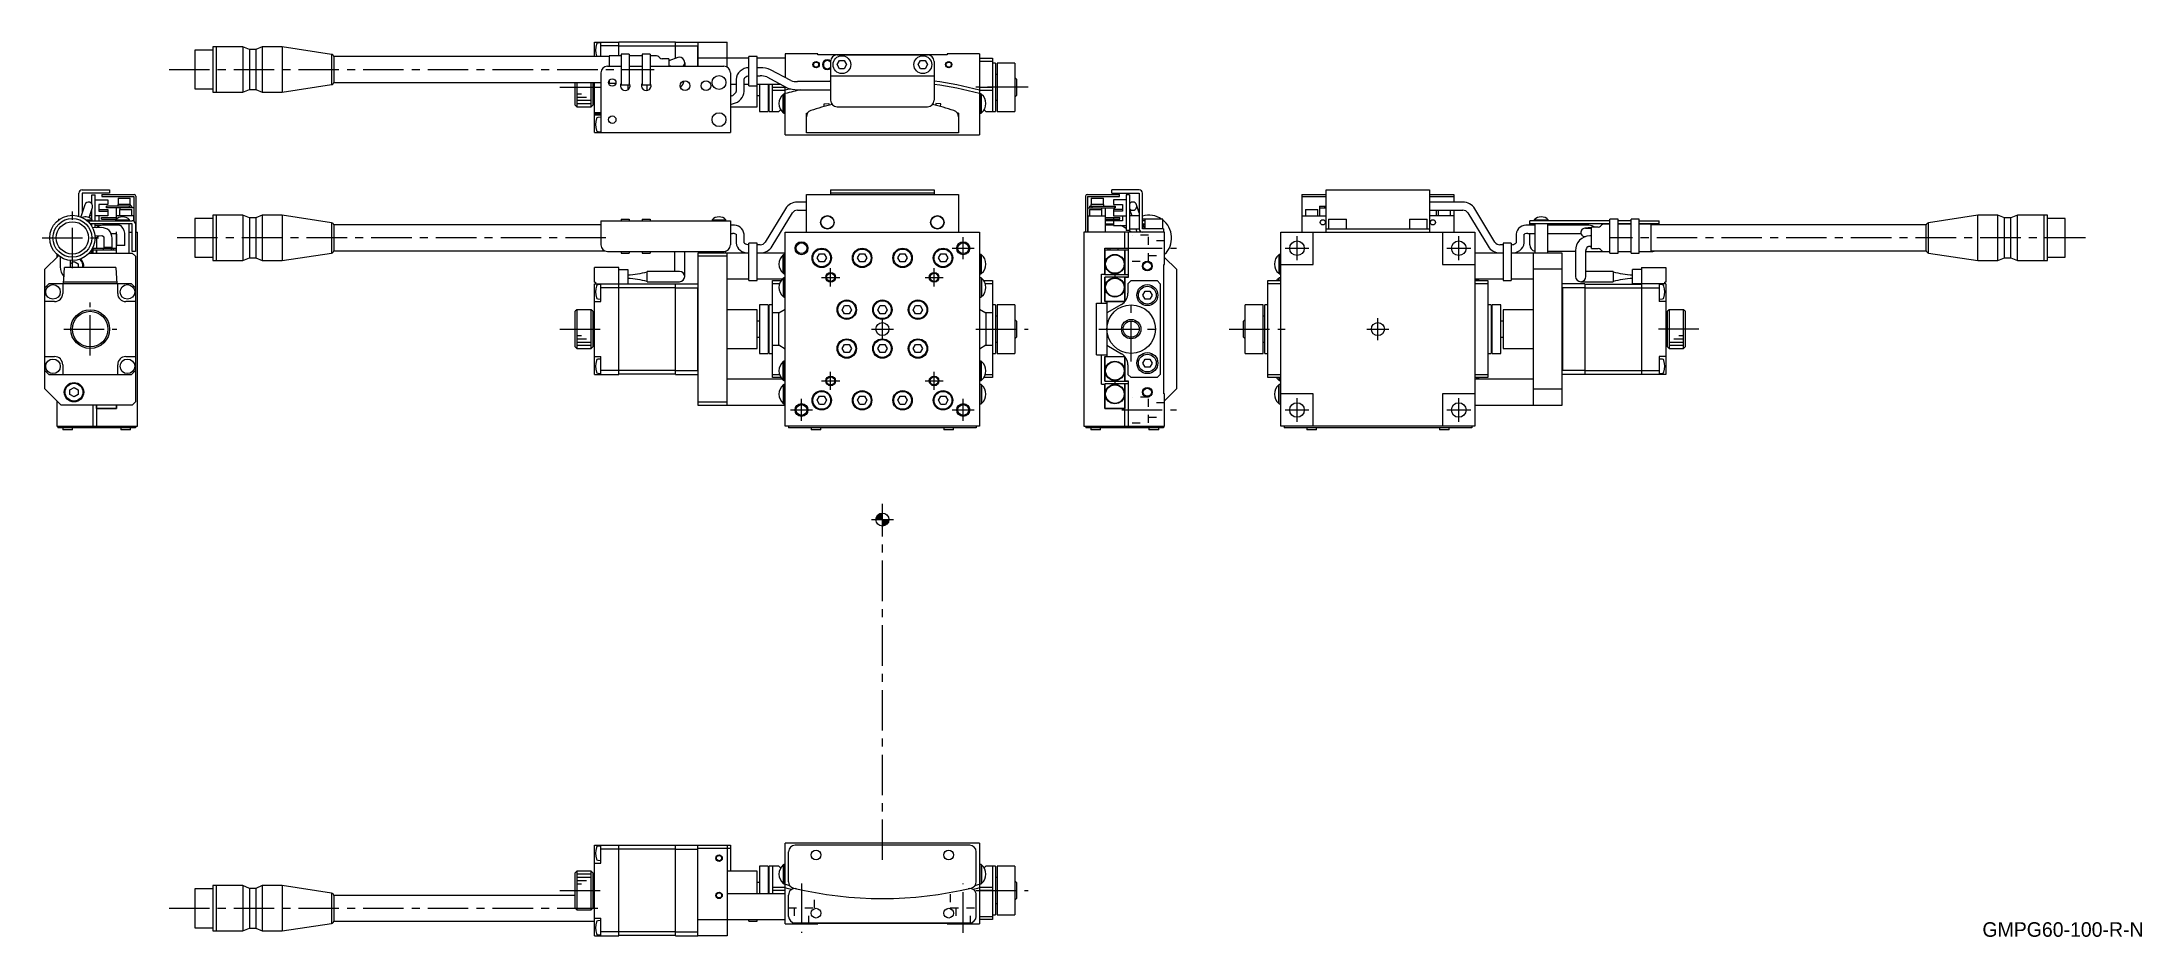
# Model space of a CAD drawing. Extents: x -228 to 421, y 17 to 294.
import ezdxf

# ---------------------------------------------------------------- set-up
doc = ezdxf.new("R2010")
doc.units = 0
doc.header["$LTSCALE"] = 10
doc.linetypes.add('CENTER', pattern=[2, 1.25, -0.25, 0.25, -0.25])
doc.linetypes.add('DOT', pattern=[0.5, 0.25, -0.25])
doc.layers.add('1', color=7, linetype='CONTINUOUS')
doc.layers.add('21', color=7, linetype='CONTINUOUS')
doc.styles.get("Standard").update_dxf_attribs({"font": 'FGP教科書体NT-M'})

msp = doc.modelspace()

# ---------------------------------------------------------------- texts
at = {"layer": '1', "color": 7}
msp.add_text('GMPG60-100-R-N', height=4.5, dxfattribs=at).set_placement((371.944604, 16.993359))

# ---------------------------------------------------------------- blocks, each defined once
blk = doc.blocks.new('AID2297')
at = {"layer": '21', "color": 7, "linetype": 'CONTINUOUS'}
blk.add_circle((31.869346, 145.945786), 2, dxfattribs=at)
for centre, radius, start, end in [((31.869346, 145.945786), 1.8, 90, 180), ((31.869346, 145.945786), 1.6, 90, 180), ((31.869346, 145.945786), 1.4, 90, 179.999955), ((31.869346, 145.945786), 1.2, 90, 179.99997), ((31.869346, 145.945786), 1, 90, 179.999964), ((31.869344, 145.945788), 0.799999, 89.999799, 180.000086), ((31.869346, 145.945786), 0.6, 89.99994, 180), ((31.869346, 145.945786), 0.4, 90, 180), ((31.869346, 145.945786), 0.2, 90, 180), ((31.869346, 145.945786), 0.6, 269.99994, 0), ((31.869346, 145.945786), 1.8, 270, 0), ((31.869346, 145.945786), 1.6, 270, 0), ((31.869346, 145.945786), 0.4, 270, 0), ((31.869346, 145.945786), 0.2, 270, 0), ((31.869346, 145.945786), 1.2, 270, 359.99997), ((31.869346, 145.945786), 1.4, 270, 359.999955), ((31.869346, 145.945786), 1, 270, 359.999964), ((31.869344, 145.945788), 0.799999, 270.000201, 359.999914)]:
    blk.add_arc(centre, radius, start, end, dxfattribs=at)

# ---------------------------------------------------------------- linework, layer by layer
at = {"layer": '1', "color": 7, "linetype": 'CONTINUOUS'}
for p, q in [((-57.130654, 289.04844), (-57.130654, 293.54844)), ((-57.130654, 293.54844), (-49.630654, 293.54844)), ((-55.130654, 293.29844), (-56.115934, 293.212239)), ((-55.130654, 289.04844), (-55.130654, 293.54844)), ((-49.630654, 292.34844), (-55.130654, 292.34844)), ((-49.630654, 289.24844), (-49.630654, 293.54844)), ((-32.130654, 293.44844), (-49.630654, 293.44844)), ((-32.130654, 292.307019), (-49.630654, 292.307019)), ((-32.130654, 293.54844), (-25.180654, 293.54844)), ((-32.130654, 288.442504), (-32.130654, 293.54844)), ((-32.130654, 292.34844), (-25.230654, 292.34844)), ((-25.230654, 292.34844), (-25.130654, 292.44844)), ((-25.230654, 286.04844), (-25.230654, 292.34844)), ((-25.130654, 293.49844), (-25.180654, 293.54844)), ((-25.130654, 293.54844), (-16.130654, 293.54844)), ((-25.130654, 293.54844), (-25.130654, 286.04844)), ((-16.130654, 285.780491), (-16.130654, 293.54844)), ((-180.630653, 291.048438), (-180.630653, 279.048442)), ((-175.130652, 291.048438), (-180.630653, 291.048438)), ((-175.130652, 292.048439), (-175.130652, 278.048441)), ((-174.13065, 292.048439), (-175.130652, 292.048439)), ((-174.13065, 292.048439), (-174.13065, 278.048441)), ((-174.08065, 292.048439), (-174.13065, 291.998439)), ((-174.08065, 292.048439), (-174.08065, 278.048441)), ((-165.82365, 292.048439), (-174.08065, 292.048439)), ((-165.82365, 292.048439), (-165.82365, 278.048441)), ((-163.82365, 291.19844), (-165.82365, 292.048439)), ((-163.82365, 291.19844), (-163.82365, 278.89844)), ((-161.82365, 291.19844), (-163.82365, 291.19844)), ((-159.82365, 292.048439), (-161.82365, 291.19844)), ((-161.82365, 291.19844), (-161.82365, 278.89844)), ((-159.82365, 292.048439), (-159.82365, 278.048441)), ((-153.630651, 292.048439), (-159.82365, 292.048439)), ((-153.630651, 292.048439), (-153.630651, 278.048441)), ((-138.396668, 289.732766), (-153.630651, 292.048439)), ((-138.396668, 289.732766), (-138.396668, 280.364115)), ((-137.672994, 289.04844), (-137.672994, 281.04844)), ((-52.630651, 289.04844), (-137.672994, 289.04844)), ((-53.130654, 286.04844), (-48.880654, 286.04844)), ((-52.630651, 289.24844), (-52.630651, 286.04844)), ((-48.880654, 289.24844), (-52.630651, 289.24844)), ((-46.380651, 289.74844), (-48.880651, 289.74844)), ((-48.880651, 289.74844), (-48.880651, 280.34844)), ((-42.380654, 289.24844), (-46.380654, 289.24844)), ((-46.380654, 286.04844), (-42.380654, 286.04844)), ((-46.380651, 289.74844), (-46.380651, 280.34844)), ((-39.880651, 289.74844), (-42.380651, 289.74844)), ((-42.380651, 289.74844), (-42.380651, 280.34844)), ((-37.944864, 289.24844), (-39.880654, 289.24844)), ((-39.880654, 286.04844), (-17.130654, 286.04844)), ((-39.880651, 289.74844), (-39.880651, 280.34844)), ((-36.923544, 288.641333), (-37.237758, 288.955547)), ((-34.130654, 288.34844), (-36.216437, 288.34844)), ((-31.377887, 288.716489), (-34.130744, 287.714531)), ((-34.130654, 288.34844), (-34.130654, 286.04844)), ((-34.103719, 286.098322), (-34.130654, 286.098322)), ((-33.536934, 286.048537), (-34.103719, 286.098322)), ((-29.230654, 287.212981), (-29.230654, 286.04844)), ((-9.380654, 288.54844), (-25.130654, 288.54844)), ((-6.880654, 289.04844), (-9.380654, 289.04844)), ((-9.380654, 280.04844), (-9.380654, 289.04844)), ((-6.880654, 280.04844), (-6.880654, 289.04844)), ((1.869346, 288.54844), (-6.880654, 288.54844)), ((1.869346, 289.89844), (1.869346, 282.536692)), ((11.869346, 289.89844), (1.869346, 289.89844)), ((11.869346, 289.59844), (11.869346, 289.89844)), ((51.869346, 289.59844), (11.869346, 289.59844)), ((15.869346, 287.54844), (15.869346, 275.54844)), ((17.869346, 289.54844), (45.869346, 289.54844)), ((17.92597, 286.54844), (18.647658, 287.79844)), ((18.647658, 285.29844), (17.92597, 286.54844)), ((18.647658, 287.79844), (20.091034, 287.79844)), ((20.091034, 287.79844), (20.812721, 286.54844)), ((20.812721, 286.54844), (20.091034, 285.29844)), ((42.92597, 286.54844), (43.647658, 287.79844)), ((43.647658, 285.29844), (42.92597, 286.54844)), ((43.647658, 287.79844), (45.091034, 287.79844)), ((45.091034, 287.79844), (45.812721, 286.54844)), ((45.812721, 286.54844), (45.091034, 285.29844)), ((47.869346, 287.54844), (47.869346, 275.54844)), ((51.869346, 289.89844), (51.869346, 289.59844)), ((61.869346, 289.89844), (51.869346, 289.89844)), ((61.869346, 289.89844), (61.869346, 264.89844)), ((61.869346, 288.54844), (65.869346, 288.54844)), ((65.869346, 287.54844), (61.869346, 287.54844)), ((65.869346, 288.54844), (65.869346, 272.04844)), ((66.869346, 287.04844), (65.869346, 287.04844)), ((66.869346, 287.04844), (66.869346, 272.04844)), ((72.869346, 287.04844), (67.369346, 287.04844)), ((67.369346, 287.04844), (67.369346, 272.04844)), ((72.869346, 287.04844), (72.869346, 272.04844)), ((-153.630651, 278.048441), (-138.396668, 280.364115)), ((-137.672994, 281.04844), (-55.130654, 281.04844)), ((-63.130654, 274.04844), (-63.130654, 281.04844)), ((-62.630654, 281.04844), (-62.630654, 273.54844)), ((-58.130654, 273.54844), (-58.130654, 281.04844)), ((-57.630654, 281.04844), (-57.630654, 274.04844)), ((-57.130654, 265.54844), (-57.130654, 281.04844)), ((-55.130654, 284.04844), (-55.130654, 265.54844)), ((-52.780654, 281.04844), (-52.630651, 281.04844)), ((-52.630651, 281.616337), (-52.630651, 280.84844)), ((-52.630651, 280.84844), (-50.498179, 280.84844)), ((-48.899512, 280.84844), (-48.880654, 280.84844)), ((-48.880651, 280.34844), (-46.380651, 280.34844)), ((-46.830654, 280.34844), (-46.830654, 278.779582)), ((-46.380654, 280.84844), (-46.361797, 280.84844)), ((-42.380891, 280.749507), (-42.452153, 280.757271)), ((-42.399512, 280.84844), (-42.380654, 280.84844)), ((-42.380651, 280.34844), (-39.880651, 280.34844)), ((-40.830654, 278.578746), (-40.830654, 280.34844)), ((-39.880654, 280.84844), (-39.861797, 280.84844)), ((-15.130654, 284.04844), (-15.130654, 265.54844)), ((-15.130654, 280.54844), (-13.380654, 280.54844)), ((-13.380654, 281.934399), (-13.380654, 278.286571)), ((-10.880654, 281.934399), (-10.870872, 282.048346)), ((-10.880654, 278.286571), (-10.880654, 281.934399)), ((-10.880654, 280.54844), (-9.380654, 280.54844)), ((-10.870872, 282.048346), (-10.838626, 282.170569)), ((-10.838626, 282.170569), (-10.792354, 282.276349)), ((-10.792354, 282.276349), (-10.734826, 282.372706)), ((-10.734826, 282.372706), (-10.65919, 282.471867)), ((-9.380654, 280.04844), (-6.880654, 280.04844)), ((-5.862705, 285.580305), (-6.880654, 285.580305)), ((-6.880654, 283.080305), (-5.862705, 283.080305)), ((-6.880654, 280.54844), (0.286261, 280.54844)), ((-6.830654, 273.54844), (-6.830654, 280.54844)), ((-6.130654, 280.54844), (-6.130654, 272.04844)), ((-3.854494, 282.764709), (2.413456, 279.409895)), ((-3.430654, 280.54844), (-3.430654, 272.04844)), ((-3.130654, 272.04844), (-3.130654, 280.54844)), ((3.593185, 281.614036), (-2.674764, 284.96885)), ((-2.130654, 272.04844), (-2.130654, 280.54844)), ((-2.130654, 279.54844), (1.869346, 279.54844)), ((1.869346, 264.89844), (1.869346, 279.701121)), ((15.869346, 281.29844), (5.601397, 281.29844)), ((15.869346, 283.04844), (47.869346, 283.04844)), ((20.091034, 285.29844), (18.647658, 285.29844)), ((45.091034, 285.29844), (43.647658, 285.29844)), ((61.869346, 279.54844), (65.869346, 279.54844)), ((67.369346, 283.54844), (66.869346, 283.54844)), ((73.369346, 282.04844), (72.869346, 282.54844)), ((73.369346, 282.04844), (73.369346, 277.04844)), ((-180.630653, 279.048442), (-175.130652, 279.048442)), ((-175.130652, 278.048441), (-174.13065, 278.048441)), ((-174.13065, 278.098441), (-174.08065, 278.048441)), ((-174.08065, 278.048441), (-165.82365, 278.048441)), ((-165.82365, 278.048441), (-163.82365, 278.89844)), ((-163.82365, 278.89844), (-161.82365, 278.89844)), ((-161.82365, 278.89844), (-159.82365, 278.048441)), ((-159.82365, 278.048441), (-153.630651, 278.048441)), ((-63.130654, 274.04844), (-62.630654, 273.54844)), ((-62.630654, 273.54844), (-58.130654, 273.54844)), ((-58.130654, 273.54844), (-57.630654, 274.04844)), ((-57.630654, 277.04844), (-57.130654, 277.04844)), ((-14.80372, 276.9218), (-15.130654, 276.834198)), ((-15.130654, 274.246007), (-14.156672, 274.506985)), ((-15.130654, 273.54844), (-6.830654, 273.54844)), ((-13.410076, 278.078006), (-13.446651, 277.969843)), ((-13.387911, 278.184725), (-13.410076, 278.078006)), ((-13.380654, 278.286571), (-13.387911, 278.184725)), ((-6.830654, 277.04844), (-6.130654, 277.04844)), ((-3.430654, 275.54844), (-3.130654, 275.54844)), ((1.869346, 278.54844), (-2.130654, 278.54844)), ((1.369346, 277.35844), (1.20979, 277.35844)), ((1.209791, 271.65844), (1.209791, 277.35844)), ((1.869346, 277.50844), (1.369345, 277.50844)), ((1.369346, 271.50844), (1.369346, 277.50844)), ((5.601397, 278.79844), (15.869346, 278.79844)), ((13.840723, 274.395304), (15.332506, 274.552097)), ((13.923374, 273.608932), (13.840723, 274.395304)), ((15.332506, 274.552097), (15.392467, 273.981612)), ((17.869346, 273.54844), (45.869346, 273.54844)), ((48.406185, 274.552097), (48.346225, 273.981612)), ((49.897968, 274.395304), (48.406185, 274.552097)), ((49.815317, 273.608932), (49.897968, 274.395304)), ((62.369346, 277.508441), (61.869345, 277.508441)), ((65.869346, 278.54844), (61.869346, 278.54844)), ((62.528901, 277.358441), (62.369345, 277.358441)), ((62.369346, 271.50844), (62.369346, 277.50844)), ((62.528901, 271.65844), (62.528901, 277.35844)), ((66.869346, 275.54844), (67.369346, 275.54844)), ((72.869346, 276.54844), (73.369346, 277.04844)), ((-55.130654, 271.648074), (-57.130654, 271.648074)), ((-57.130654, 271.333404), (-56.830654, 271.333404)), ((-57.130654, 271.04844), (-55.130654, 271.04844)), ((-56.830654, 271.333404), (-56.830654, 271.29844)), ((-55.130654, 271.29844), (-56.830654, 271.29844)), ((-55.130654, 270.29844), (-56.115934, 270.212239)), ((-6.130654, 272.04844), (-3.430654, 272.04844)), ((-3.130654, 272.04844), (-0.130654, 272.04844)), ((-0.130654, 272.04844), (0.407575, 272.586669)), ((1.20979, 271.65844), (1.369346, 271.65844)), ((1.369345, 271.50844), (1.869346, 271.50844)), ((8.369346, 265.44844), (8.369346, 271.54844)), ((8.369346, 271.54844), (8.691417, 271.54844)), ((55.369346, 271.54844), (55.047274, 271.54844)), ((55.369346, 271.54844), (55.369346, 265.44844)), ((61.869345, 271.50844), (62.369346, 271.50844)), ((62.369345, 271.65844), (62.528901, 271.65844)), ((63.331116, 272.58667), (63.869346, 272.04844)), ((63.869346, 272.04844), (66.869346, 272.04844)), ((67.369346, 272.04844), (72.869346, 272.04844)), ((-57.130654, 265.54844), (-15.130654, 265.54844)), ((-56.115934, 265.884641), (-55.130654, 265.79844)), ((1.869346, 264.89844), (61.869346, 264.89844)), ((55.369346, 265.44844), (8.369346, 265.44844)), ((-216.528617, 239.719861), (-216.528617, 246.811658)), ((-215.528617, 247.811658), (-207.028617, 247.811658)), ((-215.528617, 246.811658), (-215.528617, 240.701376)), ((-207.028617, 246.811658), (-215.528617, 246.811658)), ((-207.028617, 247.811658), (-207.028617, 246.811658)), ((15.869346, 247.811658), (15.869346, 246.411658)), ((15.869346, 247.811658), (47.869346, 247.811658)), ((47.869346, 246.811658), (15.869346, 246.811658)), ((47.869346, 247.811658), (47.869346, 246.411658)), ((111.287683, 247.811658), (102.787683, 247.811658)), ((102.787683, 246.811658), (102.787683, 247.811658)), ((102.787683, 246.811658), (111.287683, 246.811658)), ((111.287683, 246.811658), (111.287683, 235.811658)), ((112.287683, 235.811658), (112.287683, 246.811658)), ((169.05602, 234.811658), (169.05602, 247.811658)), ((169.05602, 247.811658), (201.05602, 247.811658)), ((201.05602, 247.811658), (201.05602, 234.811658)), ((-214.717438, 243.19793), (-215.91695, 239.506209)), ((-213.363095, 239.275996), (-212.339797, 242.425387)), ((-212.528617, 246.311658), (-211.528617, 246.311658)), ((-212.528617, 243.561658), (-212.528617, 246.311658)), ((-212.528617, 238.747726), (-212.528617, 241.844257)), ((-211.528617, 238.311658), (-211.528617, 246.311658)), ((-211.528617, 244.811658), (-207.528617, 244.811658)), ((-210.328617, 243.311658), (-210.328617, 241.311658)), ((-207.528617, 243.311658), (-210.328617, 243.311658)), ((-210.328617, 241.811658), (-207.528617, 241.811658)), ((-210.328617, 241.311658), (-207.528617, 241.311658)), ((-209.428617, 246.411658), (-209.428617, 245.811658)), ((-209.428617, 246.411658), (-199.428617, 246.411658)), ((-209.428617, 245.811658), (-199.528617, 245.811658)), ((-208.032274, 242.311658), (-208.032274, 242.811658)), ((-200.180627, 242.811658), (-208.032274, 242.811658)), ((-199.528617, 242.311658), (-208.032274, 242.311658)), ((-207.875481, 242.311658), (-207.875481, 242.811658)), ((-207.528617, 244.811658), (-207.528617, 243.311658)), ((-207.528617, 241.811658), (-207.528617, 239.811658)), ((-205.028617, 242.311658), (-205.028617, 238.747726)), ((-200.528617, 243.311658), (-204.528617, 243.311658)), ((-204.528617, 243.311658), (-204.528617, 242.811658)), ((-204.428617, 245.311658), (-200.628617, 245.311658)), ((-204.428617, 245.311658), (-204.428617, 243.311658)), ((-203.928617, 241.811658), (-203.928617, 239.811658)), ((-203.928617, 241.811658), (-200.128617, 241.811658)), ((-203.882492, 242.311658), (-203.882492, 241.811658)), ((-200.913828, 242.311658), (-200.913828, 242.811658)), ((-200.628617, 243.311658), (-200.628617, 245.311658)), ((-200.528617, 242.811658), (-200.528617, 243.311658)), ((-200.180627, 242.311658), (-200.180627, 242.811658)), ((-200.128617, 239.811658), (-200.128617, 241.811658)), ((-199.528617, 245.811658), (-199.528617, 238.177684)), ((-198.928617, 245.911658), (-198.928617, 234.811658)), ((1.934798, 242.033733), (-4.333152, 231.708677)), ((-2.196106, 230.411358), (4.071843, 240.736414)), ((8.369346, 244.061658), (5.601397, 244.061658)), ((5.601397, 241.561658), (8.369346, 241.561658)), ((8.369346, 234.811658), (8.369346, 246.411658)), ((8.369346, 246.411658), (55.369346, 246.411658)), ((55.369346, 246.411658), (55.369346, 234.811658)), ((94.687683, 245.911658), (94.687683, 234.811658)), ((95.187683, 246.411658), (105.187683, 246.411658)), ((95.287683, 245.811658), (105.187683, 245.811658)), ((95.287683, 245.811658), (95.287683, 234.811658)), ((95.287683, 242.311658), (103.791339, 242.311658)), ((95.887683, 241.811658), (95.887683, 239.811658)), ((95.887683, 241.811658), (99.687683, 241.811658)), ((95.939693, 242.811658), (95.939693, 242.311658)), ((95.939693, 242.811658), (103.791339, 242.811658)), ((100.287683, 243.311658), (96.287683, 243.311658)), ((96.287683, 243.311658), (96.287683, 242.811658)), ((96.387683, 245.311658), (100.187683, 245.311658)), ((96.387683, 245.311658), (96.387683, 243.311658)), ((96.672893, 242.811658), (96.672893, 242.311658)), ((99.641557, 242.311658), (99.641557, 241.811658)), ((99.687683, 239.811658), (99.687683, 241.811658)), ((100.187683, 243.311658), (100.187683, 245.311658)), ((100.287683, 242.811658), (100.287683, 243.311658)), ((100.787683, 242.311658), (100.787683, 234.811658)), ((107.287683, 244.811658), (103.287683, 244.811658)), ((103.287683, 244.811658), (103.287683, 243.311658)), ((103.287683, 243.311658), (106.087683, 243.311658)), ((106.087683, 241.811658), (103.287683, 241.811658)), ((103.287683, 241.811658), (103.287683, 239.811658)), ((106.087683, 241.311658), (103.287683, 241.311658)), ((103.634547, 242.811658), (103.634547, 242.311658)), ((103.791339, 242.811658), (103.791339, 242.311658)), ((105.187683, 245.811658), (105.187683, 246.411658)), ((106.087683, 243.311658), (106.087683, 241.311658)), ((107.287683, 246.311658), (107.287683, 235.311658)), ((108.287683, 246.311658), (107.287683, 246.311658)), ((108.287683, 246.311658), (108.287683, 235.178773)), ((108.287683, 241.844257), (108.948114, 239.811658)), ((111.287683, 240.701376), (110.476503, 243.19793)), ((161.55602, 246.411658), (161.55602, 234.811658)), ((161.55602, 246.411658), (169.05602, 246.411658)), ((161.55602, 245.811658), (169.05602, 245.811658)), ((162.65602, 241.811658), (162.65602, 239.811658)), ((162.65602, 241.811658), (166.45602, 241.811658)), ((166.45602, 239.811658), (166.45602, 241.811658)), ((167.027398, 242.811658), (167.027398, 242.311658)), ((167.027398, 242.811658), (169.05602, 242.811658)), ((167.027398, 242.311658), (169.05602, 242.311658)), ((167.05602, 242.311658), (167.05602, 239.811658)), ((168.519181, 242.811658), (168.519181, 242.311658)), ((168.937294, 242.811658), (168.937294, 242.311658)), ((201.05602, 246.411658), (208.55602, 246.411658)), ((201.05602, 245.811658), (208.55602, 245.811658)), ((211.323969, 244.061658), (201.05602, 244.061658)), ((201.05602, 241.561658), (211.323969, 241.561658)), ((203.05602, 241.561658), (203.05602, 239.811658)), ((203.65602, 241.561658), (203.65602, 239.811658)), ((207.45602, 239.811658), (207.45602, 241.561658)), ((208.55602, 246.411658), (208.55602, 244.061658)), ((208.55602, 241.561658), (208.55602, 234.811658)), ((212.853523, 240.736414), (219.121472, 230.411358)), ((221.258517, 231.708677), (214.990568, 242.033733)), ((-222.778617, 238.811658), (-222.778617, 238.573806)), ((-222.778617, 238.811658), (-222.447799, 238.811658)), ((-214.318302, 238.603906), (-212.378617, 238.603906)), ((-213.955873, 238.311658), (-200.028617, 238.311658)), ((-212.528617, 239.811658), (-213.189048, 239.811658)), ((-200.028617, 237.311658), (-213.005033, 237.311658)), ((-212.528617, 236.617208), (-212.528617, 237.311658)), ((-212.378617, 238.311658), (-212.378617, 238.603906)), ((-209.513122, 236.19312), (-212.245598, 236.0977)), ((-207.528617, 239.811658), (-211.528617, 239.811658)), ((-211.528617, 236.122737), (-211.528617, 237.311658)), ((-209.753269, 236.811658), (-211.528617, 236.811658)), ((-210.328617, 239.811658), (-210.328617, 238.311658)), ((-209.528617, 238.811658), (-209.528617, 239.311658)), ((-209.528617, 239.311658), (-205.028617, 239.311658)), ((-209.528617, 238.811658), (-205.028617, 238.811658)), ((-209.194569, 236.901583), (-209.204162, 236.901554)), ((-204.130108, 236.901583), (-209.194569, 236.901583)), ((-207.528617, 237.311658), (-207.528617, 236.901583)), ((-206.610993, 234.401583), (-204.908903, 234.401583)), ((-205.178617, 238.603906), (-205.178617, 238.311658)), ((-205.178617, 238.603906), (-200.878617, 238.603906)), ((-199.528617, 239.811658), (-205.028617, 239.811658)), ((-205.028617, 237.311658), (-205.028617, 236.901583)), ((-205.028617, 234.401583), (-205.028617, 228.311658)), ((-205.011936, 234.872337), (-204.86247, 233.651583)), ((-204.003307, 236.895763), (-204.130108, 236.901583)), ((-203.855828, 236.874157), (-204.003307, 236.895763)), ((-203.709426, 236.836249), (-203.855828, 236.874157)), ((-203.565549, 236.781751), (-203.709426, 236.836249)), ((-203.425821, 236.71054), (-203.565549, 236.781751)), ((-201.028617, 228.311658), (-201.028617, 237.311658)), ((-201.028617, 234.811658), (-200.028617, 234.811658)), ((-200.878617, 238.311658), (-200.878617, 238.603906)), ((-200.028617, 228.811658), (-200.028617, 237.311658)), ((-199.578617, 238.204687), (-199.578617, 239.811658)), ((-199.028617, 237.311658), (-199.028617, 228.811658)), ((-199.028617, 234.811658), (-198.378617, 234.811658)), ((-198.378617, 174.811658), (-198.378617, 234.811658)), ((-180.630653, 239.011656), (-180.630653, 227.01166)), ((-175.130652, 239.011656), (-180.630653, 239.011656)), ((-175.130652, 240.011657), (-175.130652, 226.011659)), ((-174.13065, 240.011657), (-175.130652, 240.011657)), ((-174.13065, 240.011657), (-174.13065, 226.011659)), ((-174.08065, 240.011657), (-174.13065, 239.961657)), ((-174.08065, 240.011657), (-174.08065, 226.011659)), ((-165.82365, 240.011657), (-174.08065, 240.011657)), ((-165.82365, 240.011657), (-165.82365, 226.011659)), ((-163.82365, 239.161658), (-165.82365, 240.011657)), ((-163.82365, 239.161658), (-163.82365, 226.861658)), ((-161.82365, 239.161658), (-163.82365, 239.161658)), ((-159.82365, 240.011657), (-161.82365, 239.161658)), ((-161.82365, 239.161658), (-161.82365, 226.861658)), ((-159.82365, 240.011657), (-159.82365, 226.011659)), ((-153.630651, 240.011657), (-159.82365, 240.011657)), ((-153.630651, 240.011657), (-153.630651, 226.011659)), ((-138.396668, 237.695984), (-153.630651, 240.011657)), ((-138.396668, 237.695984), (-138.396668, 228.327333)), ((-137.672994, 237.011658), (-137.672994, 229.011658)), ((-55.130654, 237.011658), (-137.672994, 237.011658)), ((-55.130654, 238.311658), (-55.130654, 230.811658)), ((-55.130654, 238.311658), (-15.130654, 238.311658)), ((-48.880654, 238.811658), (-46.380654, 238.811659)), ((-48.880654, 238.811658), (-48.880654, 238.311658)), ((-46.380654, 238.811659), (-46.380654, 238.311658)), ((-42.380654, 238.811658), (-39.880654, 238.811659)), ((-42.380654, 238.811658), (-42.380654, 238.311658)), ((-39.880654, 238.811659), (-39.880654, 238.311658)), ((-20.780654, 238.603906), (-20.780654, 238.311658)), ((-20.780654, 238.603906), (-16.480654, 238.603906)), ((-16.480654, 238.311658), (-16.480654, 238.603906)), ((-15.130654, 238.311658), (-15.130654, 230.811658)), ((-14.480196, 236.901583), (-15.130654, 236.901583)), ((-15.130654, 234.401583), (-14.480196, 234.401583)), ((-13.463786, 234.185389), (-13.375806, 234.121284)), ((-13.380654, 234.125619), (-13.380654, 231.438878)), ((-13.375806, 234.121284), (-13.358447, 234.102723)), ((-10.880654, 231.438878), (-10.880654, 234.187713)), ((1.869346, 234.811658), (61.869346, 234.811658)), ((1.869346, 174.811658), (1.869346, 234.811658)), ((61.869346, 234.811658), (61.869346, 174.811658)), ((94.137683, 234.811658), (94.137683, 174.811658)), ((119.137683, 234.811658), (94.137683, 234.811658)), ((95.287683, 239.811658), (100.787683, 239.811658)), ((95.337683, 239.811658), (95.337683, 234.811658)), ((100.787683, 239.311658), (105.287683, 239.311658)), ((100.787683, 238.811658), (105.287683, 238.811658)), ((100.787683, 238.603906), (100.937683, 238.603906)), ((106.087683, 238.311658), (100.787683, 238.311658)), ((100.787683, 237.311658), (103.287683, 237.311658)), ((103.287683, 236.901583), (100.787683, 236.901583)), ((100.937683, 238.311658), (100.937683, 238.603906)), ((103.287683, 239.811658), (107.287683, 239.811658)), ((103.287683, 239.311658), (103.287683, 238.811658)), ((103.287683, 238.311658), (103.287683, 236.811658)), ((103.287683, 236.811658), (107.287683, 236.811658)), ((105.287683, 238.811658), (105.287683, 239.311658)), ((106.087683, 239.811658), (106.087683, 238.311658)), ((106.858772, 229.811658), (106.858772, 234.811658)), ((107.287683, 236.122737), (106.891064, 236.136587)), ((108.287683, 235.311658), (107.287683, 235.311658)), ((107.893361, 234.811658), (107.893361, 220.811658)), ((108.278082, 235.186008), (108.10932, 235.311798)), ((108.774861, 234.811658), (108.278082, 235.186008)), ((111.287683, 239.811658), (108.287683, 239.811658)), ((108.287683, 235.811658), (111.287683, 235.811658)), ((110.247793, 235.811658), (110.572713, 234.811658)), ((118.537683, 238.811659), (112.287683, 238.811659)), ((112.287683, 238.603906), (112.437683, 238.603906)), ((113.037683, 238.311658), (112.287683, 238.311658)), ((112.876449, 235.811658), (112.287683, 237.623693)), ((118.787683, 235.811658), (112.287683, 235.811658)), ((112.389069, 237.311658), (113.037683, 237.311658)), ((112.437683, 238.311658), (112.437683, 238.603906)), ((113.037683, 235.921943), (112.838353, 235.928904)), ((113.037683, 238.811658), (113.037683, 235.811658)), ((118.537683, 235.811658), (118.537683, 238.811658)), ((118.787683, 235.811658), (118.787683, 234.811658)), ((119.137683, 224.811658), (119.137683, 234.811658)), ((155.05602, 234.811658), (215.05602, 234.811658)), ((155.05602, 174.811658), (155.05602, 234.811658)), ((161.55602, 239.811658), (169.05602, 239.811658)), ((165.05602, 224.811658), (165.05602, 234.811658)), ((169.05602, 235.811658), (201.05602, 235.811658)), ((169.80602, 238.811658), (169.80602, 235.811658)), ((169.80602, 238.811658), (175.30602, 238.811658)), ((175.30602, 235.811658), (175.30602, 238.811658)), ((194.80602, 238.811658), (194.80602, 235.811658)), ((194.80602, 238.811658), (200.30602, 238.811658)), ((200.30602, 235.811658), (200.30602, 238.811658)), ((208.55602, 239.811658), (201.05602, 239.811658)), ((205.05602, 234.811658), (205.05602, 224.811658)), ((215.05602, 234.811658), (215.05602, 174.811658)), ((227.80602, 234.187713), (227.80602, 231.469189)), ((230.30563, 234.125388), (230.413287, 234.199316)), ((230.30602, 231.438878), (230.30602, 234.187713)), ((230.413287, 234.199316), (230.514194, 234.24828)), ((233.55602, 236.901583), (231.405562, 236.901583)), ((231.405562, 234.401583), (233.55602, 234.401583)), ((232.05602, 236.901583), (232.05602, 238.311658)), ((256.80602, 238.311658), (232.05602, 238.311658)), ((256.806016, 237.311658), (232.05602, 237.311658)), ((232.05602, 230.811658), (232.05602, 234.401583)), ((233.40602, 238.603906), (233.40602, 238.311658)), ((233.40602, 238.603906), (237.70602, 238.603906)), ((233.55602, 237.311658), (233.55602, 228.311658)), ((237.55602, 228.311658), (237.55602, 237.311658)), ((250.306388, 236.901583), (237.55602, 236.901583)), ((237.55602, 234.401583), (247.816338, 234.401583)), ((237.70602, 238.311658), (237.70602, 238.603906)), ((251.05602, 236.166712), (249.030389, 235.972483)), ((251.029084, 235.884518), (249.257573, 235.925923)), ((251.05602, 235.884518), (251.029084, 235.884518)), ((251.05602, 229.711658), (251.05602, 236.311658)), ((253.141803, 236.311658), (251.05602, 236.311658)), ((254.163123, 236.918765), (253.84891, 236.604552)), ((256.806016, 237.211658), (254.87023, 237.211658)), ((259.306016, 238.811658), (256.806016, 238.811659)), ((256.806016, 228.311659), (256.806016, 238.811659)), ((259.306016, 228.311658), (259.306016, 238.811658)), ((263.306016, 237.311658), (259.306016, 237.311658)), ((263.306016, 237.211658), (259.306016, 237.211658)), ((263.30602, 238.311658), (259.30602, 238.311658)), ((265.806016, 238.811658), (263.306016, 238.811659)), ((263.306016, 228.311659), (263.306016, 238.811659)), ((265.806016, 228.311658), (265.806016, 238.811658)), ((272.05602, 237.311658), (265.806016, 237.311658)), ((269.556016, 237.211658), (265.806016, 237.211658)), ((265.80602, 238.311658), (272.05602, 238.311658)), ((269.556016, 228.811658), (269.556016, 237.211658)), ((354.59836, 237.011658), (269.556016, 237.011658)), ((272.05602, 237.011658), (272.05602, 238.311658)), ((354.59836, 229.011658), (354.59836, 237.011658)), ((370.556016, 240.011657), (355.322034, 237.695984)), ((355.322034, 228.327333), (355.322034, 237.695984)), ((370.556016, 226.011659), (370.556016, 240.011657)), ((376.749015, 240.011657), (370.556016, 240.011657)), ((376.749015, 226.011659), (376.749015, 240.011657)), ((378.749015, 239.161658), (376.749015, 240.011657)), ((378.749015, 226.861658), (378.749015, 239.161658)), ((380.749015, 239.161658), (378.749015, 239.161658)), ((382.749015, 240.011657), (380.749015, 239.161658)), ((380.749015, 226.861658), (380.749015, 239.161658)), ((382.749015, 226.011659), (382.749015, 240.011657)), ((391.006015, 240.011657), (382.749015, 240.011657)), ((391.006015, 226.011659), (391.006015, 240.011657)), ((391.056015, 239.961657), (391.006015, 240.011657)), ((391.056015, 226.011659), (391.056015, 240.011657)), ((392.056017, 240.011657), (391.056015, 240.011657)), ((392.056017, 226.011659), (392.056017, 240.011657)), ((397.556018, 239.011656), (392.056017, 239.011656)), ((397.556018, 227.01166), (397.556018, 239.011656)), ((-222.841864, 227.498412), (-227.028617, 223.311658)), ((-223.378617, 227.964136), (-223.378617, 226.961658)), ((-213.341134, 228.311658), (-200.028617, 228.311658)), ((-212.528617, 228.311658), (-212.528617, 229.406109)), ((-212.134295, 228.311658), (-212.134295, 230.163391)), ((-212.134295, 229.811658), (-205.028617, 229.811658)), ((-212.134295, 229.311658), (-205.028617, 229.311658)), ((-211.555128, 233.620288), (-209.425874, 233.694643)), ((-211.531832, 232.799565), (-211.014479, 233.189419)), ((-211.112577, 229.309999), (-211.049695, 229.261658)), ((-211.112577, 228.311658), (-211.112577, 229.309999)), ((-211.099706, 233.125196), (-211.099706, 229.811658)), ((-211.049695, 229.261658), (-211.049695, 228.311658)), ((-205.028617, 229.261658), (-211.049695, 229.261658)), ((-211.014479, 233.189419), (-210.354946, 233.662433)), ((-209.425874, 233.694643), (-209.397145, 233.694846)), ((-209.397145, 233.694846), (-209.356169, 233.692362)), ((-209.356169, 233.692362), (-209.315433, 233.686634)), ((-209.315433, 233.686634), (-209.275646, 233.677838)), ((-209.275646, 233.677838), (-209.237376, 233.666298)), ((-209.237376, 233.666298), (-209.20095, 233.652385)), ((-209.20095, 233.652385), (-209.166487, 233.636449)), ((-209.166487, 233.636449), (-209.133967, 233.618779)), ((-209.133967, 233.618779), (-209.103304, 233.599599)), ((-209.103304, 233.599599), (-209.074391, 233.579084)), ((-209.074391, 233.579084), (-209.047123, 233.557366)), ((-209.047123, 233.557366), (-209.021405, 233.534552)), ((-209.028617, 229.811658), (-209.028617, 229.311658)), ((-209.021405, 233.534552), (-208.997159, 233.510728)), ((-208.997159, 233.510728), (-208.97432, 233.485968)), ((-208.97432, 233.485968), (-208.952839, 233.460335)), ((-208.952839, 233.460335), (-208.932674, 233.433888)), ((-208.932674, 233.433888), (-208.913795, 233.406678)), ((-208.913795, 233.406678), (-208.896181, 233.378756)), ((-208.896181, 233.378756), (-208.879814, 233.350171)), ((-208.879814, 233.350171), (-208.864684, 233.320972)), ((-208.864684, 233.320972), (-208.850782, 233.291204)), ((-208.850782, 233.291204), (-208.838105, 233.260916)), ((-208.838105, 233.260916), (-208.82665, 233.230155)), ((-208.82665, 233.230155), (-208.816417, 233.19897)), ((-208.816417, 233.19897), (-208.807405, 233.167408)), ((-208.807405, 233.167408), (-208.799617, 233.13552)), ((-208.799617, 233.13552), (-208.793054, 233.103355)), ((-208.793054, 233.103355), (-208.787716, 233.070964)), ((-208.787716, 233.070964), (-208.783605, 233.038398)), ((-208.783605, 233.038398), (-208.780721, 233.005708)), ((-208.780721, 233.005708), (-208.779063, 232.972947)), ((-208.779063, 232.972947), (-208.778617, 232.944957)), ((-208.778617, 232.944957), (-208.778617, 230.011658)), ((-206.278617, 230.011658), (-208.778617, 230.011658)), ((-206.533374, 229.811658), (-206.516572, 229.311658)), ((-206.278617, 230.011658), (-206.278617, 232.944957)), ((-205.786048, 229.311658), (-205.766798, 229.811658)), ((-204.86247, 233.651583), (-204.86247, 230.651583)), ((-202.36247, 230.651583), (-204.86247, 230.651583)), ((-202.36247, 230.651583), (-202.36247, 233.651583)), ((-199.028617, 228.811658), (-200.028617, 228.811658)), ((-199.028617, 227.311658), (-200.028617, 228.311658)), ((-199.028617, 227.311658), (-199.028617, 182.311658)), ((-153.630651, 226.011659), (-138.396668, 228.327333)), ((-137.672994, 229.011658), (-54.002434, 229.011658)), ((-53.130654, 228.811658), (-17.130654, 228.811658)), ((-48.880651, 228.811658), (-48.880651, 228.311658)), ((-48.880651, 228.311658), (-46.380651, 228.311659)), ((-46.380651, 228.811658), (-46.380651, 228.311659)), ((-42.380651, 228.811658), (-42.380651, 228.311658)), ((-42.380651, 228.311658), (-39.880651, 228.311659)), ((-39.880651, 228.811658), (-39.880651, 228.311659)), ((-32.430654, 228.811658), (-32.430654, 222.660188)), ((-29.230654, 221.060188), (-29.230654, 228.811658)), ((-9.380654, 228.311658), (-25.130654, 228.311658)), ((-25.130654, 228.311658), (-25.130654, 181.311658)), ((-16.130654, 227.311658), (-25.130654, 227.311658)), ((-20.630654, 228.811658), (-20.630654, 228.311658)), ((-16.630654, 228.311658), (-16.630654, 228.875167)), ((-16.130654, 181.311658), (-16.130654, 228.311658)), ((-10.871604, 231.45521), (-10.880962, 231.469646)), ((-10.795453, 231.370957), (-10.871604, 231.45521)), ((-9.653637, 228.40546), (-9.441324, 228.391184)), ((-9.441324, 228.391184), (-9.380699, 228.388451)), ((-6.880654, 231.383433), (-9.380654, 231.383433)), ((-9.380654, 219.811658), (-9.380654, 231.383433)), ((-6.880654, 219.811658), (-6.880654, 231.383433)), ((-5.862705, 230.883433), (-6.880654, 230.883433)), ((-6.880654, 228.383433), (-5.862705, 228.383433)), ((1.869346, 228.311658), (-6.880654, 228.311658)), ((1.209791, 222.061658), (1.209791, 227.761658)), ((1.369346, 227.761658), (1.209791, 227.761658)), ((1.369346, 221.911658), (1.369346, 227.911658)), ((1.869346, 227.911658), (1.369346, 227.911658)), ((11.67597, 226.811658), (12.397658, 228.061658)), ((12.397658, 228.061658), (13.841034, 228.061658)), ((13.841034, 228.061658), (14.562721, 226.811658)), ((24.17597, 226.811658), (24.897658, 228.061658)), ((24.897658, 228.061658), (26.341034, 228.061658)), ((26.341034, 228.061658), (27.062721, 226.811658)), ((36.67597, 226.811658), (37.397658, 228.061658)), ((37.397658, 228.061658), (38.841034, 228.061658)), ((38.841034, 228.061658), (39.562721, 226.811658)), ((49.17597, 226.811658), (49.897658, 228.061658)), ((49.897658, 228.061658), (51.341034, 228.061658)), ((51.341034, 228.061658), (52.062721, 226.811658)), ((62.369346, 227.911658), (61.869346, 227.911658)), ((62.369346, 221.911658), (62.369346, 227.911658)), ((62.528901, 227.761658), (62.369346, 227.761658)), ((62.528901, 222.061658), (62.528901, 227.761658)), ((100.637342, 221.811658), (100.637342, 229.811658)), ((100.637342, 229.811658), (107.893361, 229.811658)), ((100.6509, 229.309764), (100.68733, 229.261658)), ((100.6509, 221.711658), (100.6509, 229.309764)), ((100.651434, 229.311658), (107.893361, 229.311658)), ((100.68733, 229.261658), (100.68733, 221.711658)), ((106.80876, 229.261658), (100.68733, 229.261658)), ((101.525864, 229.811658), (101.545114, 229.311658)), ((102.275638, 229.311658), (102.29244, 229.811658)), ((104.787683, 229.311658), (104.787683, 229.811658)), ((106.80876, 229.261658), (106.871643, 229.309999)), ((106.80876, 221.711658), (106.80876, 229.261658)), ((106.871643, 229.309999), (106.871643, 221.711658)), ((154.396465, 227.761658), (154.396465, 222.061658)), ((154.55602, 227.761658), (154.396465, 227.761658)), ((154.55602, 227.911658), (154.55602, 221.911658)), ((155.05602, 227.911658), (154.55602, 227.911658)), ((223.80602, 228.311658), (215.05602, 228.311658)), ((223.80602, 230.883433), (222.788071, 230.883433)), ((222.788071, 228.383433), (223.80602, 228.383433)), ((226.30602, 231.383433), (223.80602, 231.383433)), ((223.80602, 231.383433), (223.80602, 219.811658)), ((226.30602, 231.383433), (226.30602, 219.811658)), ((242.05602, 228.311658), (226.30602, 228.311658)), ((227.743579, 231.39283), (227.640561, 231.304997)), ((227.812106, 231.480572), (227.743579, 231.39283)), ((233.05602, 228.311658), (233.05602, 181.311658)), ((246.15602, 228.811658), (237.55602, 228.811658)), ((242.05602, 181.311658), (242.05602, 228.311658)), ((246.15602, 229.060188), (246.15602, 221.060188)), ((249.35602, 221.060188), (249.35602, 229.060188)), ((249.35602, 228.811658), (256.80602, 228.811658)), ((249.944211, 230.256357), (250.052507, 230.323713)), ((250.052507, 230.323713), (250.169669, 230.379656)), ((250.169669, 230.379656), (250.295499, 230.422449)), ((250.295499, 230.422449), (250.429158, 230.450002)), ((250.429158, 230.450002), (250.565365, 230.460142)), ((250.565365, 230.460142), (250.575098, 230.460188)), ((251.05602, 233.660188), (250.575098, 233.660188)), ((250.575098, 230.460188), (251.05602, 230.460188)), ((250.85602, 230.460188), (250.85602, 230.011658)), ((251.05602, 230.011658), (250.85602, 230.011658)), ((251.05602, 229.711658), (253.141803, 229.711658)), ((253.84891, 229.418765), (254.163123, 229.104552)), ((256.806016, 228.311659), (259.306016, 228.311658)), ((259.30602, 228.811658), (263.30602, 228.811658)), ((263.306016, 228.311659), (265.806016, 228.311658)), ((265.80602, 228.811658), (270.05602, 228.811658)), ((269.556016, 229.011658), (354.59836, 229.011658)), ((355.322034, 228.327333), (370.556016, 226.011659)), ((-227.028617, 186.311658), (-227.028617, 223.311658)), ((-222.293158, 227.110115), (-222.293158, 224.060188)), ((-221.278617, 218.811658), (-220.928987, 223.811658)), ((-205.128251, 223.811658), (-220.928983, 223.811658)), ((-219.093158, 224.060188), (-219.093158, 226.034461)), ((-219.093158, 225.140421), (-218.028617, 225.755034)), ((-218.028617, 225.755034), (-216.778617, 225.033346)), ((-216.778617, 225.033346), (-216.778617, 223.811658)), ((-205.128257, 223.811658), (-204.778617, 218.811658)), ((-180.630653, 227.01166), (-175.130652, 227.01166)), ((-175.130652, 226.011659), (-174.13065, 226.011659)), ((-174.13065, 226.061659), (-174.08065, 226.011659)), ((-174.08065, 226.011659), (-165.82365, 226.011659)), ((-165.82365, 226.011659), (-163.82365, 226.861658)), ((-163.82365, 226.861658), (-161.82365, 226.861658)), ((-161.82365, 226.861658), (-159.82365, 226.011659)), ((-159.82365, 226.011659), (-153.630651, 226.011659)), ((-49.630654, 223.811658), (-57.130654, 223.811658)), ((-57.130654, 219.311658), (-57.130654, 223.811658)), ((-49.630654, 190.811658), (-49.630654, 223.811658)), ((-49.630654, 223.211658), (-46.830654, 223.211658)), ((-46.830654, 223.211658), (-46.830654, 218.811658)), ((-30.830654, 222.660188), (-40.830654, 222.660188)), ((-40.830654, 219.460188), (-40.830654, 222.660188)), ((1.209791, 222.061658), (1.369346, 222.061658)), ((1.369346, 221.911658), (1.869346, 221.911658)), ((12.397658, 225.561658), (11.67597, 226.811658)), ((13.841034, 225.561658), (12.397658, 225.561658)), ((14.562721, 226.811658), (13.841034, 225.561658)), ((24.897658, 225.561658), (24.17597, 226.811658)), ((26.341034, 225.561658), (24.897658, 225.561658)), ((27.062721, 226.811658), (26.341034, 225.561658)), ((37.397658, 225.561658), (36.67597, 226.811658)), ((38.841034, 225.561658), (37.397658, 225.561658)), ((39.562721, 226.811658), (38.841034, 225.561658)), ((49.897658, 225.561658), (49.17597, 226.811658)), ((51.341034, 225.561658), (49.897658, 225.561658)), ((52.062721, 226.811658), (51.341034, 225.561658)), ((61.869346, 221.911658), (62.369346, 221.911658)), ((62.369346, 222.061658), (62.528901, 222.061658)), ((99.597939, 212.811658), (99.597939, 221.811658)), ((99.597939, 221.811658), (100.6509, 221.811658)), ((100.6509, 221.711658), (107.893361, 221.711658)), ((100.650901, 213.313553), (100.650901, 220.911658)), ((107.893361, 220.911658), (100.650901, 220.911658)), ((100.687331, 220.911658), (100.687331, 213.361658)), ((102.699177, 221.711658), (103.003859, 222.005333)), ((103.00386, 220.617983), (102.699178, 220.911658)), ((103.787683, 220.911658), (103.787683, 221.711658)), ((104.496697, 222.006667), (104.802411, 221.711658)), ((104.802412, 220.911658), (104.496698, 220.61665)), ((106.808761, 213.361658), (106.808761, 220.911658)), ((106.858772, 220.811658), (106.858772, 213.311658)), ((107.893361, 220.811658), (106.858772, 220.811658)), ((106.871644, 220.911658), (106.871643, 220.811658)), ((118.837683, 224.811658), (119.137683, 224.811658)), ((118.837683, 184.811658), (118.837683, 224.811658)), ((122.787683, 223.311658), (119.137683, 226.961658)), ((122.787683, 223.311658), (122.787683, 186.311658)), ((154.396465, 222.061658), (154.55602, 222.061658)), ((154.55602, 221.911658), (155.05602, 221.911658)), ((155.05602, 224.811658), (165.05602, 224.811658)), ((205.05602, 224.811658), (215.05602, 224.811658)), ((242.05602, 223.311658), (233.05602, 223.311658)), ((257.75602, 222.660188), (249.35602, 222.660188)), ((257.75602, 222.660188), (257.75602, 219.460188)), ((263.75602, 218.811658), (263.75602, 223.211658)), ((266.55602, 223.211658), (263.75602, 223.211658)), ((266.55602, 223.811658), (274.05602, 223.811658)), ((266.55602, 223.811658), (266.55602, 190.811658)), ((274.05602, 223.811658), (274.05602, 219.311658)), ((370.556016, 226.011659), (376.749015, 226.011659)), ((376.749015, 226.011659), (378.749015, 226.861658)), ((378.749015, 226.861658), (380.749015, 226.861658)), ((380.749015, 226.861658), (382.749015, 226.011659)), ((382.749015, 226.011659), (391.006015, 226.011659)), ((391.006015, 226.011659), (391.056015, 226.061659)), ((391.056015, 226.011659), (392.056017, 226.011659)), ((392.056017, 227.01166), (397.556018, 227.01166)), ((-225.828617, 218.811658), (-227.028617, 217.611658)), ((-200.228617, 218.811658), (-225.828617, 218.811658)), ((-221.528617, 218.811658), (-221.528617, 215.811658)), ((-204.813581, 219.311658), (-221.243654, 219.311658)), ((-204.528617, 215.811658), (-204.528617, 218.811658)), ((-199.028617, 217.611658), (-200.228617, 218.811658)), ((-57.130654, 219.311658), (-56.830654, 219.311658)), ((-57.130654, 218.811658), (-46.830654, 218.811658)), ((-57.130654, 190.811658), (-57.130654, 218.811658)), ((-56.830654, 219.311658), (-56.830654, 218.811658)), ((-55.130654, 218.561658), (-56.115934, 218.475458)), ((-55.130654, 213.311658), (-55.130654, 218.811658)), ((-49.630654, 217.611658), (-55.130654, 217.611658)), ((-32.130654, 218.711658), (-49.630654, 218.711658)), ((-32.130654, 217.570237), (-49.630654, 217.570237)), ((-40.830654, 219.460188), (-30.830654, 219.460188)), ((-32.130654, 218.811658), (-25.230654, 218.811658)), ((-32.130654, 190.811658), (-32.130654, 218.811658)), ((-32.130654, 217.611658), (-25.180654, 217.611658)), ((-25.130654, 218.711658), (-25.230654, 218.811658)), ((-25.180654, 217.611658), (-25.130654, 217.661658)), ((-25.180654, 192.011658), (-25.180654, 217.611658)), ((-16.130654, 220.311658), (-9.380654, 220.311658)), ((-9.380654, 219.811658), (-6.880654, 219.811658)), ((-6.880654, 220.311658), (0.936856, 220.311658)), ((-2.130654, 219.811658), (0.523036, 219.811658)), ((-2.130654, 189.811658), (-2.130654, 219.811658)), ((0.036641, 218.811658), (-2.130654, 218.811658)), ((1.20979, 220.561658), (1.20979, 214.861658)), ((1.369345, 220.561658), (1.20979, 220.561658)), ((1.20979, 214.861658), (1.369345, 214.861658)), ((1.869345, 220.711658), (1.369345, 220.711658)), ((1.369345, 220.711658), (1.369345, 214.711658)), ((1.369345, 214.711658), (1.869345, 214.711658)), ((62.369345, 220.711658), (61.869345, 220.711658)), ((61.869345, 214.711658), (62.369345, 214.711658)), ((62.369345, 220.711658), (62.369345, 214.711658)), ((62.5289, 220.561658), (62.369345, 220.561658)), ((62.369345, 214.861658), (62.5289, 214.861658)), ((62.5289, 220.561658), (62.5289, 214.861658)), ((63.215655, 219.811658), (65.869346, 219.811658)), ((65.869346, 218.811658), (63.70205, 218.811658)), ((65.869346, 219.811658), (65.869346, 189.811658)), ((108.787683, 219.811658), (107.787683, 218.811658)), ((107.787683, 218.811658), (107.787683, 215.873836)), ((108.787683, 219.811658), (116.787683, 219.811658)), ((112.344307, 215.311658), (113.065995, 216.561658)), ((113.065995, 214.061658), (112.344307, 215.311658)), ((113.065995, 216.561658), (114.509371, 216.561658)), ((114.509371, 216.561658), (115.231059, 215.311658)), ((115.231059, 215.311658), (114.509371, 214.061658)), ((117.787683, 218.811658), (116.787683, 219.811658)), ((117.787683, 218.811658), (117.787683, 190.811658)), ((151.05602, 219.811658), (155.05602, 219.811658)), ((151.05602, 189.811658), (151.05602, 219.811658)), ((155.05602, 218.811658), (151.05602, 218.811658)), ((154.396465, 219.811658), (154.396465, 220.561658)), ((154.55602, 220.561658), (154.396465, 220.561658)), ((155.05602, 220.711658), (154.55602, 220.711658)), ((154.55602, 219.811658), (154.55602, 220.711658)), ((215.05602, 220.311658), (223.80602, 220.311658)), ((215.05602, 219.811658), (219.05602, 219.811658)), ((219.05602, 218.811658), (215.05602, 218.811658)), ((215.55602, 219.811658), (215.55602, 220.311658)), ((215.715575, 219.811658), (215.715575, 220.311658)), ((219.05602, 219.811658), (219.05602, 189.811658)), ((223.80602, 219.811658), (226.30602, 219.811658)), ((226.30602, 220.311658), (233.05602, 220.311658)), ((242.15602, 218.811658), (242.05602, 218.711658)), ((242.05602, 217.661658), (242.10602, 217.611658)), ((249.05602, 217.611658), (242.10602, 217.611658)), ((242.10602, 217.611658), (242.10602, 192.011658)), ((249.05602, 218.811658), (242.15602, 218.811658)), ((247.75602, 219.460188), (257.75602, 219.460188)), ((249.05602, 218.811658), (249.05602, 190.811658)), ((249.05602, 218.711658), (266.55602, 218.711658)), ((249.05602, 217.570237), (266.55602, 217.570237)), ((274.05602, 218.811658), (263.75602, 218.811658)), ((266.55602, 217.611658), (272.05602, 217.611658)), ((272.05602, 218.811658), (272.05602, 213.311658)), ((273.0413, 218.475458), (272.05602, 218.561658)), ((273.75602, 218.811658), (273.75602, 219.311658)), ((274.05602, 219.311658), (273.75602, 219.311658)), ((274.05602, 218.811658), (274.05602, 190.811658)), ((-224.028617, 213.311658), (-227.028617, 213.311658)), ((-199.028617, 213.311658), (-202.028617, 213.311658)), ((-62.630654, 210.811658), (-63.130654, 210.311658)), ((-63.130654, 199.311658), (-63.130654, 210.311658)), ((-58.130654, 210.811658), (-62.630654, 210.811658)), ((-62.630654, 210.811658), (-62.630654, 198.811658)), ((-57.630654, 210.311658), (-58.130654, 210.811658)), ((-58.130654, 198.811658), (-58.130654, 210.811658)), ((-57.630654, 210.311658), (-57.630654, 199.311658)), ((-57.130654, 213.311658), (-55.130654, 213.311658)), ((-56.115934, 214.147859), (-55.130654, 214.061658)), ((-6.830654, 210.811658), (-16.130654, 210.811658)), ((-6.830654, 198.811658), (-6.830654, 210.811658)), ((-6.130654, 212.311658), (-6.130654, 197.311658)), ((-3.430654, 212.311658), (-6.130654, 212.311658)), ((-3.430654, 212.311658), (-3.430654, 197.311658)), ((-3.130654, 208.811658), (-3.430654, 208.811658)), ((-3.130654, 197.311658), (-3.130654, 212.311658)), ((-2.130654, 212.311658), (-3.130654, 212.311658)), ((-0.130654, 209.811658), (-2.130654, 209.811658)), ((-0.130654, 209.811658), (1.869346, 210.966359)), ((-0.130654, 199.811658), (-0.130654, 209.811658)), ((19.42597, 210.811658), (20.147658, 212.061658)), ((20.147658, 209.561658), (19.42597, 210.811658)), ((20.147658, 212.061658), (21.591034, 212.061658)), ((21.591034, 209.561658), (20.147658, 209.561658)), ((21.591034, 212.061658), (22.312721, 210.811658)), ((22.312721, 210.811658), (21.591034, 209.561658)), ((30.42597, 210.811658), (31.147658, 212.061658)), ((31.147658, 209.561658), (30.42597, 210.811658)), ((31.147658, 212.061658), (32.591034, 212.061658)), ((32.591034, 209.561658), (31.147658, 209.561658)), ((32.591034, 212.061658), (33.312721, 210.811658)), ((33.312721, 210.811658), (32.591034, 209.561658)), ((41.42597, 210.811658), (42.147658, 212.061658)), ((42.147658, 209.561658), (41.42597, 210.811658)), ((42.147658, 212.061658), (43.591034, 212.061658)), ((43.591034, 209.561658), (42.147658, 209.561658)), ((43.591034, 212.061658), (44.312721, 210.811658)), ((44.312721, 210.811658), (43.591034, 209.561658)), ((61.869346, 210.966359), (63.869346, 209.811658)), ((63.869346, 209.811658), (63.869346, 199.811658)), ((65.869346, 209.811658), (63.869346, 209.811658)), ((66.869346, 212.311658), (65.869346, 212.311658)), ((66.869346, 212.311658), (66.869346, 197.311658)), ((67.369346, 208.811658), (66.869346, 208.811658)), ((67.369346, 212.311658), (67.369346, 197.311658)), ((72.869346, 212.311658), (67.369346, 212.311658)), ((72.869346, 212.311658), (72.869346, 197.311658)), ((73.369346, 207.311658), (72.869346, 207.811658)), ((98.037382, 196.811658), (98.037382, 212.811658)), ((98.037382, 212.811658), (101.287683, 212.811658)), ((100.650901, 213.313553), (100.687331, 213.361658)), ((106.858772, 213.311658), (100.651435, 213.311658)), ((100.687331, 213.361658), (106.808761, 213.361658)), ((101.287683, 213.311658), (101.287683, 196.311658)), ((105.787683, 212.409735), (101.287683, 209.811658)), ((106.858772, 213.323213), (106.808761, 213.361658)), ((114.509371, 214.061658), (113.065995, 214.061658)), ((144.05602, 207.811658), (143.55602, 207.311658)), ((144.05602, 197.311658), (144.05602, 212.311658)), ((149.55602, 212.311658), (144.05602, 212.311658)), ((149.55602, 197.311658), (149.55602, 212.311658)), ((150.05602, 208.811658), (149.55602, 208.811658)), ((150.05602, 197.311658), (150.05602, 212.311658)), ((151.05602, 212.311658), (150.05602, 212.311658)), ((220.05602, 212.311658), (219.05602, 212.311658)), ((220.05602, 212.311658), (220.05602, 197.311658)), ((220.35602, 208.811658), (220.05602, 208.811658)), ((220.35602, 197.311658), (220.35602, 212.311658)), ((223.05602, 212.311658), (220.35602, 212.311658)), ((223.05602, 197.311658), (223.05602, 212.311658)), ((223.75602, 210.811658), (223.75602, 198.811658)), ((233.05602, 210.811658), (223.75602, 210.811658)), ((272.05602, 214.061658), (273.0413, 214.147859)), ((274.05602, 213.311658), (272.05602, 213.311658)), ((275.05602, 210.811658), (274.55602, 210.311658)), ((274.55602, 199.311658), (274.55602, 210.311658)), ((275.05602, 210.811658), (275.05602, 198.811658)), ((279.55602, 210.811658), (275.05602, 210.811658)), ((279.55602, 198.811658), (279.55602, 210.811658)), ((280.05602, 210.311658), (279.55602, 210.811658)), ((280.05602, 210.311658), (280.05602, 199.311658)), ((-57.130654, 207.311658), (-57.630654, 207.311658)), ((-57.630654, 202.311658), (-57.130654, 202.311658)), ((-6.130654, 207.311658), (-6.830654, 207.311658)), ((-6.830654, 202.311658), (-6.130654, 202.311658)), ((72.869346, 201.811658), (73.369346, 202.311658)), ((73.369346, 207.311658), (73.369346, 202.311658)), ((143.55602, 202.311658), (143.55602, 207.311658)), ((143.55602, 202.311658), (144.05602, 201.811658)), ((223.75602, 207.311658), (223.05602, 207.311658)), ((223.05602, 202.311658), (223.75602, 202.311658)), ((274.55602, 207.311658), (274.05602, 207.311658)), ((274.05602, 202.311658), (274.55602, 202.311658)), ((-227.028617, 196.311658), (-224.028617, 196.311658)), ((-202.028617, 196.311658), (-199.028617, 196.311658)), ((-63.130654, 199.311658), (-62.630654, 198.811658)), ((-62.630654, 198.811658), (-58.130654, 198.811658)), ((-58.130654, 198.811658), (-57.630654, 199.311658)), ((-57.130654, 196.311658), (-55.130654, 196.311658)), ((-55.130654, 195.561658), (-56.115934, 195.475458)), ((-55.130654, 190.811658), (-55.130654, 196.311658)), ((-16.130654, 198.811658), (-6.830654, 198.811658)), ((-6.130654, 197.311658), (-3.430654, 197.311658)), ((-3.430654, 200.811658), (-3.130654, 200.811658)), ((-3.130654, 197.311658), (-2.130654, 197.311658)), ((-2.130654, 199.811658), (-0.130654, 199.811658)), ((1.869346, 198.656958), (-0.130654, 199.811658)), ((1.869346, 194.911658), (1.369346, 194.911658)), ((1.369346, 188.911658), (1.369346, 194.911658)), ((19.42597, 198.811658), (20.147658, 200.061658)), ((20.147658, 197.561658), (19.42597, 198.811658)), ((20.147658, 200.061658), (21.591034, 200.061658)), ((21.591034, 197.561658), (20.147658, 197.561658)), ((21.591034, 200.061658), (22.312721, 198.811658)), ((22.312721, 198.811658), (21.591034, 197.561658)), ((30.42597, 198.811658), (31.147658, 200.061658)), ((31.147658, 197.561658), (30.42597, 198.811658)), ((31.147658, 200.061658), (32.591034, 200.061658)), ((32.591034, 197.561658), (31.147658, 197.561658)), ((32.591034, 200.061658), (33.312721, 198.811658)), ((33.312721, 198.811658), (32.591034, 197.561658)), ((41.42597, 198.811658), (42.147658, 200.061658)), ((42.147658, 197.561658), (41.42597, 198.811658)), ((42.147658, 200.061658), (43.591034, 200.061658)), ((43.591034, 197.561658), (42.147658, 197.561658)), ((43.591034, 200.061658), (44.312721, 198.811658)), ((44.312721, 198.811658), (43.591034, 197.561658)), ((63.869346, 199.811658), (61.869346, 198.656958)), ((62.369346, 194.911658), (61.869346, 194.911658)), ((62.369346, 188.911658), (62.369346, 194.911658)), ((63.869346, 199.811658), (65.869346, 199.811658)), ((65.869346, 197.311658), (66.869346, 197.311658)), ((66.869346, 200.811658), (67.369346, 200.811658)), ((67.369346, 197.311658), (72.869346, 197.311658)), ((98.037382, 196.811658), (101.287683, 196.811658)), ((99.597939, 187.811658), (99.597939, 196.811658)), ((100.6509, 188.711658), (100.6509, 196.309764)), ((100.6509, 196.309764), (100.68733, 196.261658)), ((100.651434, 196.311658), (106.858772, 196.311658)), ((100.68733, 196.261658), (100.68733, 188.711658)), ((106.80876, 196.261658), (100.68733, 196.261658)), ((101.287683, 199.811658), (105.787683, 197.213582)), ((106.80876, 196.261658), (106.858772, 196.300104)), ((106.80876, 188.711658), (106.80876, 196.261658)), ((106.858772, 196.311658), (106.858772, 188.811658)), ((112.344307, 194.311658), (113.065995, 195.561658)), ((113.065995, 195.561658), (114.509371, 195.561658)), ((114.509371, 195.561658), (115.231059, 194.311658)), ((144.05602, 197.311658), (149.55602, 197.311658)), ((149.55602, 200.811658), (150.05602, 200.811658)), ((150.05602, 197.311658), (151.05602, 197.311658)), ((219.05602, 197.311658), (220.05602, 197.311658)), ((220.05602, 200.811658), (220.35602, 200.811658)), ((220.35602, 197.311658), (223.05602, 197.311658)), ((223.75602, 198.811658), (233.05602, 198.811658)), ((274.05602, 196.311658), (272.05602, 196.311658)), ((272.05602, 196.311658), (272.05602, 190.811658)), ((273.0413, 195.475458), (272.05602, 195.561658)), ((274.55602, 199.311658), (275.05602, 198.811658)), ((275.05602, 198.811658), (279.55602, 198.811658)), ((279.55602, 198.811658), (280.05602, 199.311658)), ((-227.028617, 192.011658), (-225.828617, 190.811658)), ((-225.828617, 190.811658), (-200.228617, 190.811658)), ((-221.528617, 193.811658), (-221.528617, 190.811658)), ((-204.528617, 190.811658), (-204.528617, 193.811658)), ((-200.228617, 190.811658), (-199.028617, 192.011658)), ((-57.130654, 190.811658), (-49.630654, 190.811658)), ((-56.115934, 191.147859), (-55.130654, 191.061658)), ((-49.630654, 192.011658), (-55.130654, 192.011658)), ((-32.130654, 192.05308), (-49.630654, 192.05308)), ((-32.130654, 190.911658), (-49.630654, 190.911658)), ((-32.130654, 192.011658), (-25.180654, 192.011658)), ((-32.130654, 190.811658), (-25.230654, 190.811658)), ((-25.230654, 190.811658), (-25.130654, 190.911658)), ((-25.130654, 191.961658), (-25.180654, 192.011658)), ((0.936856, 189.311658), (-16.130654, 189.311658)), ((-2.130654, 190.811658), (0.036641, 190.811658)), ((0.523036, 189.811658), (-2.130654, 189.811658)), ((1.209791, 189.061658), (1.209791, 194.761658)), ((1.369346, 194.761658), (1.209791, 194.761658)), ((1.209791, 189.061658), (1.369346, 189.061658)), ((1.369346, 188.911658), (1.869346, 188.911658)), ((61.869346, 188.911658), (62.369346, 188.911658)), ((62.528901, 194.761658), (62.369346, 194.761658)), ((62.369346, 189.061658), (62.528901, 189.061658)), ((62.528901, 189.061658), (62.528901, 194.761658)), ((65.869346, 189.811658), (63.215655, 189.811658)), ((63.70205, 190.811658), (65.869346, 190.811658)), ((100.6509, 188.711658), (107.893361, 188.711658)), ((102.699177, 188.711658), (103.003859, 189.005333)), ((103.787683, 187.911658), (103.787683, 188.711658)), ((104.496697, 189.006667), (104.802411, 188.711658)), ((106.858772, 188.811658), (107.893361, 188.811658)), ((106.871643, 188.811658), (106.871643, 188.711658)), ((107.787683, 193.749481), (107.787683, 190.811658)), ((107.787683, 190.811658), (108.787683, 189.811658)), ((107.893361, 188.811658), (107.893361, 174.811658)), ((116.787683, 189.811658), (108.787683, 189.811658)), ((113.065995, 193.061658), (112.344307, 194.311658)), ((114.509371, 193.061658), (113.065995, 193.061658)), ((115.231059, 194.311658), (114.509371, 193.061658)), ((116.787683, 189.811658), (117.787683, 190.811658)), ((151.05602, 190.811658), (155.05602, 190.811658)), ((155.05602, 189.811658), (151.05602, 189.811658)), ((154.396465, 189.811658), (154.396465, 189.061658)), ((154.396465, 189.061658), (154.55602, 189.061658)), ((154.55602, 189.811658), (154.55602, 188.911658)), ((154.55602, 188.911658), (155.05602, 188.911658)), ((215.05602, 190.811658), (219.05602, 190.811658)), ((219.05602, 189.811658), (215.05602, 189.811658)), ((233.05602, 189.311658), (215.05602, 189.311658)), ((215.55602, 189.811658), (215.55602, 189.311658)), ((215.715575, 189.811658), (215.715575, 189.311658)), ((242.10602, 192.011658), (242.05602, 191.961658)), ((242.05602, 190.911658), (242.15602, 190.811658)), ((249.05602, 192.011658), (242.10602, 192.011658)), ((249.05602, 190.811658), (242.15602, 190.811658)), ((249.05602, 192.05308), (266.55602, 192.05308)), ((249.05602, 190.911658), (266.55602, 190.911658)), ((266.55602, 192.011658), (272.05602, 192.011658)), ((274.05602, 190.811658), (266.55602, 190.811658)), ((272.05602, 191.061658), (273.0413, 191.147859)), ((-227.028617, 186.311658), (-222.028617, 181.311658)), ((-223.378617, 182.661658), (-223.378617, 174.811658)), ((-219.278617, 186.033346), (-218.028617, 186.755034)), ((-219.278617, 184.589971), (-219.278617, 186.033346)), ((-218.028617, 183.868283), (-219.278617, 184.589971)), ((-218.028617, 186.755034), (-216.778617, 186.033346)), ((-216.778617, 184.589971), (-218.028617, 183.868283)), ((-216.778617, 186.033346), (-216.778617, 184.589971)), ((-200.028617, 181.311658), (-199.028617, 182.311658)), ((-25.130654, 182.311658), (-16.130654, 182.311658)), ((1.209791, 187.561658), (1.209791, 181.861658)), ((1.369346, 187.561658), (1.209791, 187.561658)), ((1.209791, 181.861658), (1.369346, 181.861658)), ((1.369346, 187.711658), (1.369346, 181.711658)), ((1.869346, 187.711658), (1.369346, 187.711658)), ((11.67597, 182.811658), (12.397658, 184.061658)), ((12.397658, 181.561658), (11.67597, 182.811658)), ((12.397658, 184.061658), (13.841034, 184.061658)), ((13.841034, 184.061658), (14.562721, 182.811658)), ((14.562721, 182.811658), (13.841034, 181.561658)), ((24.17597, 182.811658), (24.897658, 184.061658)), ((24.897658, 181.561658), (24.17597, 182.811658)), ((24.897658, 184.061658), (26.341034, 184.061658)), ((26.341034, 184.061658), (27.062721, 182.811658)), ((27.062721, 182.811658), (26.341034, 181.561658)), ((36.67597, 182.811658), (37.397658, 184.061658)), ((37.397658, 181.561658), (36.67597, 182.811658)), ((37.397658, 184.061658), (38.841034, 184.061658)), ((38.841034, 184.061658), (39.562721, 182.811658)), ((39.562721, 182.811658), (38.841034, 181.561658)), ((49.17597, 182.811658), (49.897658, 184.061658)), ((49.897658, 181.561658), (49.17597, 182.811658)), ((49.897658, 184.061658), (51.341034, 184.061658)), ((51.341034, 184.061658), (52.062721, 182.811658)), ((52.062721, 182.811658), (51.341034, 181.561658)), ((62.369346, 187.711658), (61.869346, 187.711658)), ((62.369346, 187.711658), (62.369346, 181.711658)), ((62.528901, 187.561658), (62.369346, 187.561658)), ((62.369346, 181.861658), (62.528901, 181.861658)), ((62.528901, 187.561658), (62.528901, 181.861658)), ((99.597939, 187.811658), (100.6509, 187.811658)), ((100.637342, 180.311658), (100.637342, 187.811658)), ((107.893361, 187.911658), (100.6509, 187.911658)), ((100.6509, 180.313553), (100.6509, 187.911658)), ((100.68733, 187.911658), (100.68733, 180.361658)), ((103.003859, 187.617983), (102.699177, 187.911658)), ((104.802411, 187.911658), (104.496697, 187.61665)), ((106.80876, 180.361658), (106.80876, 187.911658)), ((106.871643, 187.911658), (106.871643, 180.313318)), ((119.137683, 184.811658), (118.837683, 184.811658)), ((119.137683, 182.661658), (122.787683, 186.311658)), ((119.137683, 174.811658), (119.137683, 184.811658)), ((154.396465, 181.861658), (154.396465, 187.561658)), ((154.55602, 187.561658), (154.396465, 187.561658)), ((154.396465, 181.861658), (154.55602, 181.861658)), ((154.55602, 181.711658), (154.55602, 187.711658)), ((155.05602, 187.711658), (154.55602, 187.711658)), ((165.05602, 184.811658), (155.05602, 184.811658)), ((165.05602, 174.811658), (165.05602, 184.811658)), ((205.05602, 184.811658), (205.05602, 174.811658)), ((215.05602, 184.811658), (205.05602, 184.811658)), ((233.05602, 186.311658), (242.05602, 186.311658)), ((-200.028617, 181.311658), (-222.028617, 181.311658)), ((-212.134295, 174.811658), (-212.134295, 181.311658)), ((-211.113019, 180.311658), (-204.878276, 180.311658)), ((-211.112577, 180.313318), (-211.112577, 181.311658)), ((-211.049695, 180.361658), (-211.112577, 180.313318)), ((-211.099706, 180.311658), (-211.099706, 174.811658)), ((-211.049695, 181.311658), (-211.049695, 180.361658)), ((-211.049695, 180.361658), (-204.928265, 180.361658)), ((-204.928265, 180.361658), (-204.928265, 181.311658)), ((-204.891835, 180.313553), (-204.928265, 180.361658)), ((-204.891835, 181.311658), (-204.891835, 180.313553)), ((-204.878276, 181.311658), (-204.878276, 180.311658)), ((-25.130654, 181.311658), (1.869346, 181.311658)), ((1.369346, 181.711658), (1.869346, 181.711658)), ((13.841034, 181.561658), (12.397658, 181.561658)), ((26.341034, 181.561658), (24.897658, 181.561658)), ((38.841034, 181.561658), (37.397658, 181.561658)), ((51.341034, 181.561658), (49.897658, 181.561658)), ((61.869346, 181.711658), (62.369346, 181.711658)), ((100.637342, 180.311658), (106.872085, 180.311658)), ((100.6509, 180.313553), (100.68733, 180.361658)), ((100.68733, 180.361658), (106.80876, 180.361658)), ((106.871643, 180.313318), (106.80876, 180.361658)), ((106.858772, 174.811658), (106.858772, 180.311658)), ((154.55602, 181.711658), (155.05602, 181.711658)), ((215.05602, 181.311658), (242.05602, 181.311658)), ((-223.378617, 174.811658), (-198.378617, 174.811658)), ((-223.028617, 174.811658), (-223.028617, 174.311658)), ((-199.028617, 174.311658), (-223.028617, 174.311658)), ((-221.528617, 174.311658), (-221.528617, 173.711658)), ((-218.528617, 173.711658), (-221.528617, 173.711658)), ((-218.528617, 173.711658), (-218.528617, 174.311658)), ((-212.425123, 174.311658), (-212.425123, 174.811658)), ((-203.528617, 174.311658), (-203.528617, 173.711658)), ((-200.528617, 173.711658), (-203.528617, 173.711658)), ((-200.528617, 173.711658), (-200.528617, 174.311658)), ((-199.028617, 174.811658), (-199.028617, 174.311658)), ((61.869346, 174.811658), (1.869346, 174.811658)), ((2.869346, 174.811658), (2.869346, 174.311658)), ((60.869346, 174.311658), (2.869346, 174.311658)), ((9.869346, 174.311658), (9.869346, 173.711658)), ((12.869346, 173.711658), (9.869346, 173.711658)), ((12.869346, 173.711658), (12.869346, 174.311658)), ((50.869346, 174.311658), (50.869346, 173.711658)), ((53.869346, 173.711658), (50.869346, 173.711658)), ((53.869346, 173.711658), (53.869346, 174.311658)), ((60.869346, 174.811658), (60.869346, 174.311658)), ((94.137683, 174.811658), (119.137683, 174.811658)), ((94.787683, 174.811658), (94.787683, 174.311658)), ((118.787683, 174.311658), (94.787683, 174.311658)), ((96.287683, 174.311658), (96.287683, 173.711658)), ((99.287683, 173.711658), (96.287683, 173.711658)), ((99.287683, 173.711658), (99.287683, 174.311658)), ((108.184188, 174.811658), (108.184188, 174.311658)), ((114.287683, 174.311658), (114.287683, 173.711658)), ((117.287683, 173.711658), (114.287683, 173.711658)), ((117.287683, 173.711658), (117.287683, 174.311658)), ((118.787683, 174.811658), (118.787683, 174.311658)), ((215.05602, 174.811658), (155.05602, 174.811658)), ((156.05602, 174.811658), (156.05602, 174.311658)), ((214.05602, 174.311658), (156.05602, 174.311658)), ((163.05602, 174.311658), (163.05602, 173.711658)), ((166.05602, 173.711658), (163.05602, 173.711658)), ((166.05602, 173.711658), (166.05602, 174.311658)), ((204.05602, 174.311658), (204.05602, 173.711658)), ((207.05602, 173.711658), (204.05602, 173.711658)), ((207.05602, 173.711658), (207.05602, 174.311658)), ((214.05602, 174.811658), (214.05602, 174.311658)), ((61.869346, 45.945786), (1.869346, 45.945786)), ((1.869346, 20.945786), (1.869346, 45.945786)), ((61.869346, 45.945786), (61.869346, 20.945786)), ((-57.130654, 45.295786), (-15.130654, 45.295786)), ((-57.130654, 17.295786), (-57.130654, 45.295786)), ((-57.130654, 39.795786), (-55.130654, 39.795786)), ((-55.130654, 45.045786), (-56.115934, 44.959585)), ((-56.115934, 40.631986), (-55.130654, 40.545786)), ((-55.130654, 39.795786), (-55.130654, 45.295786)), ((-49.630654, 44.095786), (-55.130654, 44.095786)), ((-49.630654, 17.295786), (-49.630654, 45.295786)), ((-32.130654, 45.195786), (-49.630654, 45.195786)), ((-32.130654, 44.054364), (-49.630654, 44.054364)), ((-32.130654, 17.295786), (-32.130654, 45.295786)), ((-32.130654, 44.095786), (-25.230654, 44.095786)), ((-25.230654, 44.095786), (-25.130654, 44.195786)), ((-25.230654, 18.495786), (-25.230654, 44.095786)), ((-25.130654, 45.245786), (-25.180654, 45.295786)), ((-25.130654, 17.295786), (-25.130654, 45.295786)), ((-15.130654, 44.295786), (-25.130654, 44.295786)), ((-16.130654, 45.295786), (-16.130654, 17.295786)), ((-15.130654, 45.295786), (-15.130654, 37.295786)), ((1.369346, 39.185785), (1.20979, 39.185785)), ((1.209791, 39.185786), (1.209791, 33.485786)), ((1.869346, 39.335785), (1.369345, 39.335785)), ((1.369346, 39.335786), (1.369346, 33.335786)), ((2.869346, 34.010277), (2.869346, 43.295786)), ((58.869346, 45.295786), (4.869346, 45.295786)), ((60.869346, 34.010277), (60.869346, 43.295786)), ((62.369346, 39.335785), (61.869345, 39.335785)), ((62.528901, 39.185785), (62.369345, 39.185785)), ((62.369346, 39.335786), (62.369346, 33.335786)), ((62.528901, 39.185786), (62.528901, 33.485786)), ((-174.13065, 32.795785), (-175.130652, 32.795785)), ((-175.130652, 32.795785), (-175.130652, 18.795787)), ((-174.08065, 32.795785), (-174.13065, 32.745785)), ((-174.13065, 32.795785), (-174.13065, 18.795787)), ((-165.82365, 32.795785), (-174.08065, 32.795785)), ((-174.08065, 32.795785), (-174.08065, 18.795787)), ((-163.82365, 31.945786), (-165.82365, 32.795785)), ((-165.82365, 32.795785), (-165.82365, 18.795787)), ((-159.82365, 32.795785), (-161.82365, 31.945786)), ((-153.630651, 32.795785), (-159.82365, 32.795785)), ((-159.82365, 32.795785), (-159.82365, 18.795787)), ((-138.396668, 30.480111), (-153.630651, 32.795785)), ((-153.630651, 32.795785), (-153.630651, 18.795787)), ((-62.630654, 37.295786), (-63.130654, 36.795786)), ((-63.130654, 25.795786), (-63.130654, 36.795786)), ((-62.630654, 37.295786), (-62.630654, 25.295786)), ((-58.130654, 37.295786), (-62.630654, 37.295786)), ((-58.130654, 25.295786), (-58.130654, 37.295786)), ((-57.630654, 36.795786), (-58.130654, 37.295786)), ((-57.630654, 36.795786), (-57.630654, 25.795786)), ((-57.130654, 33.795786), (-57.630654, 33.795786)), ((-6.830654, 37.295786), (-16.130654, 37.295786)), ((-6.830654, 30.295786), (-6.830654, 37.295786)), ((-6.130654, 33.795786), (-6.830654, 33.795786)), ((-6.130654, 38.795786), (-6.130654, 30.295786)), ((-3.430654, 38.795786), (-6.130654, 38.795786)), ((-3.430654, 38.795786), (-3.430654, 30.295786)), ((-3.130654, 35.295786), (-3.430654, 35.295786)), ((-0.130654, 38.795786), (-3.130654, 38.795786)), ((-3.130654, 30.295786), (-3.130654, 38.795786)), ((-2.130654, 38.795786), (-2.130654, 30.295786)), ((0.407575, 38.257557), (-0.130654, 38.795786)), ((1.209791, 33.485786), (1.369346, 33.485786)), ((1.369346, 33.335786), (1.869346, 33.335786)), ((61.869346, 33.335786), (62.369346, 33.335786)), ((62.369346, 33.485786), (62.528901, 33.485786)), ((63.869346, 38.795786), (63.331116, 38.257556)), ((66.869346, 38.795786), (63.869346, 38.795786)), ((65.869346, 38.795786), (65.869346, 22.295786)), ((66.869346, 38.795786), (66.869346, 23.795786)), ((67.369346, 35.295786), (66.869346, 35.295786)), ((67.369346, 38.795786), (67.369346, 23.795786)), ((72.869346, 38.795786), (67.369346, 38.795786)), ((72.869346, 38.795786), (72.869346, 23.795786)), ((73.369346, 33.795786), (72.869346, 34.295786)), ((73.369346, 33.795786), (73.369346, 28.795786)), ((-175.130652, 31.795784), (-180.630653, 31.795784)), ((-180.630653, 31.795784), (-180.630653, 19.795788)), ((-161.82365, 31.945786), (-163.82365, 31.945786)), ((-163.82365, 31.945786), (-163.82365, 19.645786)), ((-161.82365, 31.945786), (-161.82365, 19.645786)), ((-138.396668, 30.480111), (-138.396668, 21.11146)), ((-63.130654, 29.795786), (-137.672994, 29.795786)), ((-137.672994, 29.795786), (-137.672994, 21.795786)), ((-57.630654, 28.795786), (-57.130654, 28.795786)), ((1.869346, 30.295786), (-16.130654, 30.295786)), ((-2.130654, 32.295786), (1.869346, 32.295786)), ((1.869346, 31.295786), (-2.130654, 31.295786)), ((2.869346, 23.295786), (2.869346, 29.89928)), ((60.869346, 23.295786), (60.869346, 29.89928)), ((61.869346, 32.295786), (65.869346, 32.295786)), ((65.869346, 31.295786), (61.869346, 31.295786)), ((66.869346, 27.295786), (67.369346, 27.295786)), ((72.869346, 28.295786), (73.369346, 28.795786)), ((-180.630653, 19.795788), (-175.130652, 19.795788)), ((-165.82365, 18.795787), (-163.82365, 19.645786)), ((-163.82365, 19.645786), (-161.82365, 19.645786)), ((-161.82365, 19.645786), (-159.82365, 18.795787)), ((-153.630651, 18.795787), (-138.396668, 21.11146)), ((-137.672994, 21.795786), (-57.130654, 21.795786)), ((-63.130654, 25.795786), (-62.630654, 25.295786)), ((-62.630654, 25.295786), (-58.130654, 25.295786)), ((-58.130654, 25.295786), (-57.630654, 25.795786)), ((-57.130654, 22.795786), (-55.130654, 22.795786)), ((-55.130654, 22.045786), (-56.115934, 21.959585)), ((-55.130654, 17.295786), (-55.130654, 22.795786)), ((-25.130654, 22.295786), (1.869346, 22.295786)), ((-9.380654, 21.795786), (-9.380654, 22.295786)), ((-9.380654, 21.795786), (-6.880654, 21.795786)), ((-6.880654, 21.795786), (-6.880654, 22.295786)), ((1.869346, 20.945786), (11.869346, 20.945786)), ((4.869346, 21.295786), (58.869346, 21.295786)), ((11.869346, 21.245786), (51.869346, 21.245786)), ((11.869346, 20.945786), (11.869346, 21.245786)), ((51.869346, 21.245786), (51.869346, 20.945786)), ((51.869346, 20.945786), (61.869346, 20.945786)), ((61.869346, 23.295786), (65.869346, 23.295786)), ((65.869346, 22.295786), (61.869346, 22.295786)), ((65.869346, 23.795786), (66.869346, 23.795786)), ((67.369346, 23.795786), (72.869346, 23.795786)), ((-175.130652, 18.795787), (-174.13065, 18.795787)), ((-174.13065, 18.845787), (-174.08065, 18.795787)), ((-174.08065, 18.795787), (-165.82365, 18.795787)), ((-159.82365, 18.795787), (-153.630651, 18.795787)), ((-57.130654, 17.295786), (-49.630654, 17.295786)), ((-56.115934, 17.631986), (-55.130654, 17.545786)), ((-49.630654, 18.495786), (-55.130654, 18.495786)), ((-32.130654, 18.537207), (-49.630654, 18.537207)), ((-32.130654, 17.395786), (-49.630654, 17.395786)), ((-32.130654, 18.495786), (-25.230654, 18.495786)), ((-32.130654, 17.295786), (-25.180654, 17.295786)), ((-25.130654, 18.395786), (-25.230654, 18.495786)), ((-25.180654, 17.295786), (-25.130654, 17.345786)), ((-16.130654, 17.295786), (-25.130654, 17.295786))]:
    msp.add_line(p, q, dxfattribs=at)
at = {"layer": '1', "color": 4, "linetype": 'CENTER'}
for p, q in [((-188.630654, 285.04844), (-38.630654, 285.04844)), ((-67.892139, 279.54844), (-53.189235, 279.54844)), ((76.901104, 279.54844), (60.810246, 279.54844)), ((-218.528617, 223.61166), (-218.528617, 242.411657)), ((-227.928616, 233.011658), (-209.128618, 233.011658)), ((-53.630654, 233.011658), (-188.630654, 233.011658)), ((53.469346, 229.811658), (60.269346, 229.811658)), ((56.869346, 226.411658), (56.869346, 233.211658)), ((105.901831, 229.811658), (122.839576, 229.811658)), ((156.35602, 229.811658), (163.75602, 229.811658)), ((160.05602, 226.111658), (160.05602, 233.511658)), ((206.35602, 229.811658), (213.75602, 229.811658)), ((210.05602, 226.111658), (210.05602, 233.511658)), ((403.787917, 233.011658), (256.860431, 233.011658)), ((13.069346, 220.811658), (18.669346, 220.811658)), ((15.869346, 218.011658), (15.869346, 223.611658)), ((45.069346, 220.811658), (50.669346, 220.811658)), ((47.869346, 218.011658), (47.869346, 223.611658)), ((108.787683, 194.811658), (108.787683, 214.811658)), ((-213.028617, 196.611658), (-213.028617, 213.011658)), ((31.869346, 201.411658), (31.869346, 208.211658)), ((185.05602, 201.411658), (185.05602, 208.211658)), ((-221.228617, 204.811658), (-204.828617, 204.811658)), ((-67.892139, 204.811658), (-53.189235, 204.811658)), ((28.469346, 204.811658), (35.269346, 204.811658)), ((60.810246, 204.811658), (76.901104, 204.811658)), ((98.787683, 204.811658), (118.787683, 204.811658)), ((139.094391, 204.811658), (156.438642, 204.811658)), ((181.65602, 204.811658), (188.45602, 204.811658)), ((284.276091, 204.811658), (270.048385, 204.811658)), ((13.069346, 188.811658), (18.669346, 188.811658)), ((15.869346, 186.011658), (15.869346, 191.611658)), ((45.069346, 188.811658), (50.669346, 188.811658)), ((47.869346, 186.011658), (47.869346, 191.611658)), ((6.869346, 176.411658), (6.869346, 183.211658)), ((56.869346, 176.411658), (56.869346, 183.211658)), ((160.05602, 176.111658), (160.05602, 183.511658)), ((210.05602, 176.111658), (210.05602, 183.511658)), ((3.469346, 179.811658), (10.269346, 179.811658)), ((53.469346, 179.811658), (60.269346, 179.811658)), ((105.901831, 179.811658), (122.839576, 179.811658)), ((156.35602, 179.811658), (163.75602, 179.811658)), ((206.35602, 179.811658), (213.75602, 179.811658)), ((31.869346, 40.761658), (31.869346, 150.761658)), ((28.469346, 145.945786), (35.269346, 145.945786)), ((6.869346, 33.488562), (6.869346, 18.244591)), ((56.869346, 18.244591), (56.869346, 33.488562)), ((-67.892139, 31.295786), (-53.189235, 31.295786)), ((60.810246, 31.295786), (76.901104, 31.295786)), ((-188.630654, 25.795786), (-55.458257, 25.795786))]:
    msp.add_line(p, q, dxfattribs=at)
at = {"layer": '1', "color": 9, "linetype": 'CONTINUOUS'}
for p, q in [((-62.630654, 277.54844), (-61.130654, 277.54844)), ((-62.630654, 276.54844), (-59.630654, 276.54844)), ((-62.630654, 275.54844), (-58.130654, 275.54844)), ((-62.630654, 274.54844), (-58.130654, 274.54844)), ((-209.028612, 229.811658), (-209.028612, 229.311658)), ((104.787678, 229.311658), (104.787678, 229.811658)), ((-62.630654, 202.811658), (-61.130654, 202.811658)), ((-62.630654, 201.811658), (-59.630654, 201.811658)), ((276.55602, 201.811658), (279.55602, 201.811658)), ((278.05602, 202.811658), (279.55602, 202.811658)), ((-62.630654, 200.811658), (-58.130654, 200.811658)), ((-62.630654, 199.811658), (-58.130654, 199.811658)), ((275.05602, 200.811658), (279.55602, 200.811658)), ((275.05602, 199.811658), (279.55602, 199.811658)), ((-58.130654, 36.295786), (-62.630654, 36.295786)), ((-58.130654, 35.295786), (-62.630654, 35.295786)), ((-59.630654, 34.295786), (-62.630654, 34.295786)), ((-61.130654, 33.295786), (-62.630654, 33.295786))]:
    msp.add_line(p, q, dxfattribs=at)
at = {"layer": '1', "color": 9, "linetype": 'DOT'}
for p, q in [((114.137683, 233.811658), (109.097286, 233.811658)), ((114.137683, 225.811658), (114.137683, 233.811658)), ((119.137683, 232.061658), (114.137683, 232.061658)), ((114.137683, 227.561658), (119.137683, 227.561658)), ((109.097286, 225.811658), (114.137683, 225.811658)), ((114.137683, 183.811658), (109.097286, 183.811658)), ((114.137683, 175.811658), (114.137683, 183.811658)), ((119.137683, 182.061658), (114.137683, 182.061658)), ((109.097286, 175.811658), (114.137683, 175.811658)), ((114.137683, 177.561658), (119.137683, 177.561658)), ((10.869346, 25.945786), (10.869346, 30.187611)), ((52.869346, 30.187764), (52.869346, 25.945786)), ((2.869346, 25.945786), (10.869346, 25.945786)), ((4.619346, 25.945786), (4.619346, 20.945786)), ((9.119346, 20.945786), (9.119346, 25.945786)), ((52.869346, 25.945786), (60.869346, 25.945786)), ((54.619346, 25.945786), (54.619346, 20.945786)), ((59.119346, 20.945786), (59.119346, 25.945786))]:
    msp.add_line(p, q, dxfattribs=at)
at = {"layer": '1', "color": 9, "linetype": 'CONTINUOUS'}
for centre, radius in [((11.369346, 286.54844), 1), ((52.369346, 286.54844), 1), ((6.869346, 229.811658), 2), ((56.869346, 229.811658), 2), ((15.869346, 220.811658), 1.5), ((47.869346, 220.811658), 1.5), ((113.787683, 224.311658), 1.5), ((15.869346, 188.811658), 1.5), ((47.869346, 188.811658), 1.5), ((6.869346, 179.811658), 2), ((56.869346, 179.811658), 2), ((113.787683, 185.311658), 1.5), ((-18.630654, 41.295786), 1), ((-18.630654, 29.795786), 1)]:
    msp.add_circle(centre, radius, dxfattribs=at)
at = {"layer": '1', "color": 7, "linetype": 'CONTINUOUS'}
for centre, radius in [((11.369346, 286.54844), 0.8), ((19.369346, 286.54844), 2.75), ((44.369346, 286.54844), 2.75), ((52.369346, 286.54844), 0.8), ((-51.630654, 281.04844), 1.15), ((-29.130654, 280.04844), 1.5), ((-22.630654, 280.04844), 1.5), ((-18.630654, 281.04844), 2.15), ((-51.630654, 269.54844), 1.15), ((-18.630654, 269.54844), 2.15), ((-218.528617, 233.011658), 6.999999), ((-218.528617, 233.011658), 5.999998), ((-218.528617, 233.011658), 5), ((14.869346, 237.811658), 2.1), ((14.869346, 237.811658), 2), ((48.869346, 237.811658), 2.1), ((48.869346, 237.811658), 2), ((168.05602, 237.811658), 0.8), ((202.05602, 237.811658), 0.8), ((6.869346, 229.811658), 1.65), ((13.119346, 226.811658), 3), ((13.119346, 226.811658), 2.75), ((25.619346, 226.811658), 3), ((25.619346, 226.811658), 2.75), ((38.119346, 226.811658), 3), ((38.119346, 226.811658), 2.75), ((50.619346, 226.811658), 3), ((50.619346, 226.811658), 2.75), ((56.869346, 229.811658), 1.65), ((103.747683, 224.911658), 3), ((103.747683, 224.911658), 2.85), ((160.05602, 229.811658), 2.25), ((210.05602, 229.811658), 2.25), ((15.869346, 220.811658), 1.25), ((47.869346, 220.811658), 1.25), ((113.787683, 224.311658), 1.25), ((-224.528617, 216.311658), 2.25), ((-201.528617, 216.311658), 2.25), ((103.747684, 217.711658), 3), ((103.747684, 217.711658), 2.85), ((113.787683, 215.311658), 3.25), ((113.787683, 215.311658), 2.75), ((-213.028617, 204.811658), 6), ((-213.028617, 204.811658), 5.5), ((20.869346, 210.811658), 3), ((20.869346, 210.811658), 2.75), ((31.869346, 210.811658), 3), ((31.869346, 210.811658), 2.75), ((42.869346, 210.811658), 3), ((42.869346, 210.811658), 2.75), ((108.787683, 204.811658), 7.5), ((108.787683, 204.811658), 3), ((20.869346, 198.811658), 3), ((20.869346, 198.811658), 2.75), ((31.869346, 198.811658), 3), ((31.869346, 198.811658), 2.75), ((31.869346, 204.811658), 2), ((42.869346, 198.811658), 3), ((42.869346, 198.811658), 2.75), ((108.787683, 204.811658), 2.5), ((185.05602, 204.811658), 2), ((-224.528617, 193.311658), 2.25), ((-201.528617, 193.311658), 2.25), ((103.747683, 191.911658), 3), ((113.787683, 194.311658), 3.25), ((113.787683, 194.311658), 2.75), ((-218.028617, 185.311658), 3), ((15.869346, 188.811658), 1.25), ((47.869346, 188.811658), 1.25), ((103.747683, 191.911658), 2.85), ((-218.028617, 185.311658), 2.75), ((13.119346, 182.811658), 3), ((13.119346, 182.811658), 2.75), ((25.619346, 182.811658), 3), ((25.619346, 182.811658), 2.75), ((38.119346, 182.811658), 3), ((38.119346, 182.811658), 2.75), ((50.619346, 182.811658), 3), ((50.619346, 182.811658), 2.75), ((103.747683, 184.711658), 3), ((103.747683, 184.711658), 2.85), ((113.787683, 185.311658), 1.25), ((160.05602, 179.811658), 2.25), ((210.05602, 179.811658), 2.25), ((6.869346, 179.811658), 1.65), ((56.869346, 179.811658), 1.65), ((-18.630654, 41.295786), 0.8), ((11.369346, 42.295786), 1.5), ((52.369346, 42.295786), 1.5), ((-18.630654, 29.795786), 0.8), ((11.369346, 24.295786), 1.5), ((52.369346, 24.295786), 1.5)]:
    msp.add_circle(centre, radius, dxfattribs=at)
for centre, radius, start, end in [((-50.830654, 291.04844), 6, 162.370845, 197.629155), ((-56.072356, 292.714142), 0.5, 95, 162.370845), ((-138.630652, 288.760523), 1.000002, 16.733256, 76.468302), ((-56.072356, 289.382738), 0.5, 197.629155, 221.958818), ((-53.130654, 284.04844), 2, 90, 180), ((-37.944864, 288.24844), 1, 45, 90), ((-36.216437, 289.34844), 1, 225, 270), ((-30.830654, 287.212981), 1.6, 313.294557, 110), ((-17.130654, 284.04844), 2, 0, 90), ((14.869346, 286.54844), 1.25, 36.869898, 323.130102), ((17.869346, 287.54844), 2, 90, 180), ((45.869346, 287.54844), 2, 0, 90), ((-138.630652, 281.336357), 1.000002, 283.531698, 343.266744), ((-47.630654, 280.04844), 1.5, 146.44269, 33.55731), ((-41.130654, 280.04844), 1.5, 146.44269, 33.55731), ((-33.830654, 282.712981), 4.6, 315.847541, 345.052616), ((-9.465088, 281.649009), 3.925953, 88.768384, 175.831312), ((-9.252422, 281.123141), 1.94886, 93.773249986, 136.206703916), ((-5.640083, 278.124781), 7.458848, 66.57444, 91.710343), ((-5.727805, 277.39155), 5.690355, 70.779278, 91.358427), ((5.378775, 286.253965), 7.458848, 246.57444, 271.710343), ((5.466496, 286.987196), 5.690355, 250.779278, 271.358427), ((31.869346, 165.04844), 117.5, 97.826293, 98.364875), ((31.869346, 165.04844), 117.5, 75.207503, 82.173707), ((31.869346, 165.04844), 116.5, 75.077591, 82.106102), ((-15.230242, 278.876714), 2.000903, 282.307869332, 333.04881737), ((-15.021842, 278.566449), 4.150635, 282.031111, 356.133596), ((3.569346, 274.50844), 3.7, 129.621835, 230.378165), ((31.869346, 165.04844), 117.5, 103.994593, 104.792497), ((31.869346, 165.04844), 116.5, 102.473807, 104.922409), ((31.869346, 205.94844), 70, 102.783786, 108.431851), ((17.869346, 275.54844), 2, 180, 270), ((45.869346, 275.54844), 2, 270, 0), ((31.869346, 205.94844), 70, 71.568149, 77.216214), ((60.169346, 274.50844), 3.7, 309.621835, 50.378165), ((-50.830654, 268.04844), 6, 162.370845, 197.629155), ((-56.072356, 269.714142), 0.5, 95, 162.370845), ((-56.072356, 266.382738), 0.5, 197.629155, 265), ((10.369346, 270.460067), 2, 108.431851, 180), ((53.369346, 270.460067), 2, 0, 71.568149), ((-215.528617, 246.811658), 1, 90, 180), ((111.287683, 246.811658), 1, 0, 90), ((-213.528617, 242.811658), 1.25, 342, 162), ((-199.428617, 245.911658), 0.5, 0, 90), ((5.575949, 239.779), 4.282733, 89.659559, 148.232714), ((5.573904, 239.782512), 1.779358, 89.114705, 147.581931), ((95.187683, 245.911658), 0.5, 90, 180), ((109.287683, 242.811658), 1.25, 216.869898, 143.130102), ((211.352153, 239.783949), 4.277802, 31.730235, 90.377493), ((211.346128, 239.772626), 1.789169, 32.593748, 90.709615), ((-214.528617, 236.511658), 3, 44.220044, 109.471221), ((-208.620909, 232.635359), 4.308772, 98.090595, 125.647853), ((-209.46335, 233.008149), 3.18536, 358.863281, 90.895301), ((-203.028617, 236.511658), 3, 44.220044, 135.779956), ((-206.045387, 234.085631), 3.708406, 353.278447871, 45.058378363), ((-200.028617, 237.311658), 1, 0, 90), ((-138.630652, 236.723741), 1.000002, 16.733256, 76.468302), ((-18.630654, 236.511658), 3, 44.220044, 135.779956), ((-13.958345, 233.849679), 3.096199, 6.267888, 99.703276), ((-14.394144, 232.308784), 2.094568, 63.629321518, 92.354565092), ((98.787683, 236.511658), 3, 44.220044, 48.189685), ((102.663477, 229.193636), 8.133685, 55.353728, 69.505388), ((112.287683, 235.811658), 1, 180, 270), ((114.287683, 233.011658), 6.999999, 55.95228, 106.601552), ((110.287683, 236.511658), 3, 44.220044, 48.189685), ((114.287683, 233.011658), 4.2, 107.314654, 114.520081), ((114.287683, 233.011658), 3.3, 112.258621, 116.309485), ((114.287683, 233.011658), 6.999999, 313.856712, 52.616795), ((230.877035, 233.858533), 3.088607, 80.146976, 173.88186), ((231.344032, 232.091301), 2.311101, 88.474386221, 111.042840995), ((235.55602, 236.511658), 3, 44.220044, 135.779956), ((249.032856, 234.704493), 1.253762, 115.499472652, 236.512852153), ((249.135919, 234.42999), 1.546099, 93.913793412, 114.567373985), ((250.303484, 233.764671), 3.136913, 54.298675, 89.946948), ((253.141803, 237.311658), 1, 270, 315), ((254.87023, 236.211658), 1, 90, 135), ((355.556017, 236.723741), 1.000002, 103.531698, 163.266744), ((-98.528617, 259.261658), 116.5, 194.896962, 194.897806), ((-138.630652, 229.299575), 1.000002, 283.531698, 343.266744), ((-53.130654, 230.811658), 2, 180, 270), ((-17.130654, 230.811658), 2, 270, 0), ((-9.894094, 231.916336), 3.5191, 187.797713199, 273.918021846), ((-9.315684, 233.412112), 2.521117, 234.059147433, 268.522826423), ((-5.835213, 232.662579), 1.779358, 269.114705, 327.581931), ((-5.837258, 232.666091), 4.282733, 269.659559, 328.232714), ((3.569346, 224.911658), 3.7, 129.621835, 230.378165), ((60.169346, 224.911658), 3.7, 309.621835, 50.378165), ((-5.712317, 259.261658), 110.5, 344.272774, 344.273795), ((-5.712317, 259.261658), 116.5, 345.102194, 345.103038), ((156.75602, 224.911658), 3.7, 129.621835, 230.378165), ((222.759887, 232.661142), 4.277802, 211.730235, 270.377493), ((222.765912, 232.672465), 1.789169, 212.593748, 270.709615), ((226.703596, 232.014918), 3.648189, 263.744377, 350.915117), ((226.221887, 233.52549), 2.635, 271.830870581, 302.574532954), ((234.05602, 230.811658), 2, 180, 255.522488), ((250.666092, 229.150136), 4.510969, 91.155836, 181.142555), ((249.175804, 235.026465), 1.602226, 238.602681134, 270.189084834), ((250.820298, 229.08286), 1.464453, 126.743575023, 180.887056663), ((253.141803, 228.711658), 1, 45, 90), ((254.87023, 229.811658), 1, 225, 270), ((270.05602, 230.811658), 2, 270, 295.841933), ((355.556017, 229.299575), 1.000002, 196.733256, 256.468302), ((-217.693158, 224.060188), 4.6, 180, 221.736603), ((-217.693158, 224.060188), 1.4, 180, 190.225391), ((-218.028617, 224.311658), 2.75, 349.524318, 49.33281), ((-218.028617, 224.311658), 3, 350.405932, 46.711663), ((-48.244557, 250.149996), 28.615444, 272.832165, 285.015922), ((-30.830654, 221.060188), 1.6, 270, 90), ((247.75602, 221.060188), 1.6, 180, 0), ((265.169923, 250.149996), 28.615444, 254.984078, 267.167835), ((-224.028617, 215.811658), 2.5, 270, 0), ((-202.028617, 215.811658), 2.5, 180, 270), ((-50.830654, 216.311658), 6, 162.370845, 197.629155), ((-56.072356, 217.97736), 0.5, 95, 162.370845), ((-56.072356, 214.645957), 0.5, 197.629155, 265), ((-47.977727, 193.572595), 26.90568, 74.595351, 87.556562), ((3.569345, 217.711658), 3.7, 129.621835, 230.378165), ((60.169345, 217.711658), 3.7, 309.621835, 50.378165), ((103.787683, 215.873836), 4, 300, 0), ((156.75602, 217.711658), 3.7, 129.621835, 145.419222), ((213.35602, 217.711658), 3.7, 34.580778, 44.644246), ((265.212671, 191.601081), 28.889479, 92.890166, 104.957921), ((272.997722, 217.97736), 0.5, 17.629155, 85), ((272.997722, 214.645957), 0.5, 275, 342.370845), ((267.75602, 216.311658), 6, 342.370845, 17.629155), ((-5.712317, 183.361658), 110.500001, 15.726205, 15.727226), ((-224.028617, 193.811658), 2.5, 0, 90), ((-202.028617, 193.811658), 2.5, 90, 180), ((-50.830654, 193.311658), 6, 162.370845, 197.629155), ((-56.072356, 194.97736), 0.5, 95, 162.370845), ((-5.712317, 226.261658), 110.5, 344.272774, 344.273795), ((103.787683, 193.749481), 4, 0, 60), ((272.997722, 194.97736), 0.5, 17.629155, 85), ((267.75602, 193.311658), 6, 342.370845, 17.629155), ((-56.072356, 191.645957), 0.5, 197.629155, 265), ((3.569346, 191.911658), 3.7, 129.621835, 230.378165), ((60.169346, 191.911658), 3.7, 309.621835, 50.378165), ((156.75602, 191.911658), 3.7, 214.580778, 230.378165), ((213.35602, 191.911658), 3.7, 315.355754, 325.419222), ((272.997722, 191.645957), 0.5, 275, 342.370845), ((3.569346, 184.711658), 3.7, 129.621835, 230.378165), ((60.169346, 184.711658), 3.7, 309.621835, 50.378165), ((156.75602, 184.711658), 3.7, 129.621835, 230.378165), ((-98.528617, 150.361658), 116.5, 165.102194, 165.103038), ((-98.528617, 150.361658), 110.5, 164.272774, 164.273795), ((-5.712317, 150.361658), 110.5, 15.726205, 15.727226), ((-5.712317, 150.361658), 116.5, 14.896962, 14.897806), ((-50.830654, 42.795786), 6, 162.370845, 197.629155), ((-56.072356, 44.461487), 0.5, 95, 162.370845), ((-56.072356, 41.130084), 0.5, 197.629155, 265), ((3.569346, 36.335786), 3.7, 129.621835, 230.378165), ((4.869346, 43.295786), 2, 90, 180), ((58.869346, 43.295786), 2, 0, 90), ((60.169346, 36.335786), 3.7, 309.621835, 50.378165), ((31.869346, 145.795786), 116.5, 255.077591, 255.766356), ((4.869346, 34.010277), 2, 180, 256.421191), ((58.869346, 34.010277), 2, 283.578809, 0), ((31.869346, 145.795786), 116.5, 284.233644, 284.922409), ((-138.630652, 29.507869), 1.000002, 16.733256, 76.468302), ((31.869346, 145.795786), 117.5, 255.207503, 256.244923), ((4.869346, 29.89928), 2, 76.885914, 180), ((31.869346, 145.795786), 117, 256.421191, 283.578809), ((58.869346, 29.89928), 2, 0, 103.114086), ((31.869346, 145.795786), 117.5, 283.755077, 284.792497), ((-138.630652, 22.083703), 1.000002, 283.531698, 343.266744), ((-50.830654, 19.795786), 6, 162.370845, 197.629155), ((-56.072356, 21.461487), 0.5, 95, 162.370845), ((4.869346, 23.295786), 2, 180, 270), ((58.869346, 23.295786), 2, 270, 0), ((-56.072356, 18.130084), 0.5, 197.629155, 265)]:
    msp.add_arc(centre, radius, start, end, dxfattribs=at)
at = {"layer": '1', "color": 9, "linetype": 'CONTINUOUS'}
msp.add_arc((14.869346, 286.54844), 1.5, 48.0197, 311.810315, dxfattribs=at)

# ---------------------------------------------------------------- block references
at = {"layer": '21'}
msp.add_blockref('AID2297', (0, 0), dxfattribs=at)

msp.set_redraw_order([(e.dxf.handle, doc.entitydb.next_handle()) for e in msp.query("TEXT MTEXT ATTDEF DIMENSION ARC_DIMENSION")])  # texts and dimensions are drawn at this point

doc.saveas('drawing.dxf')
